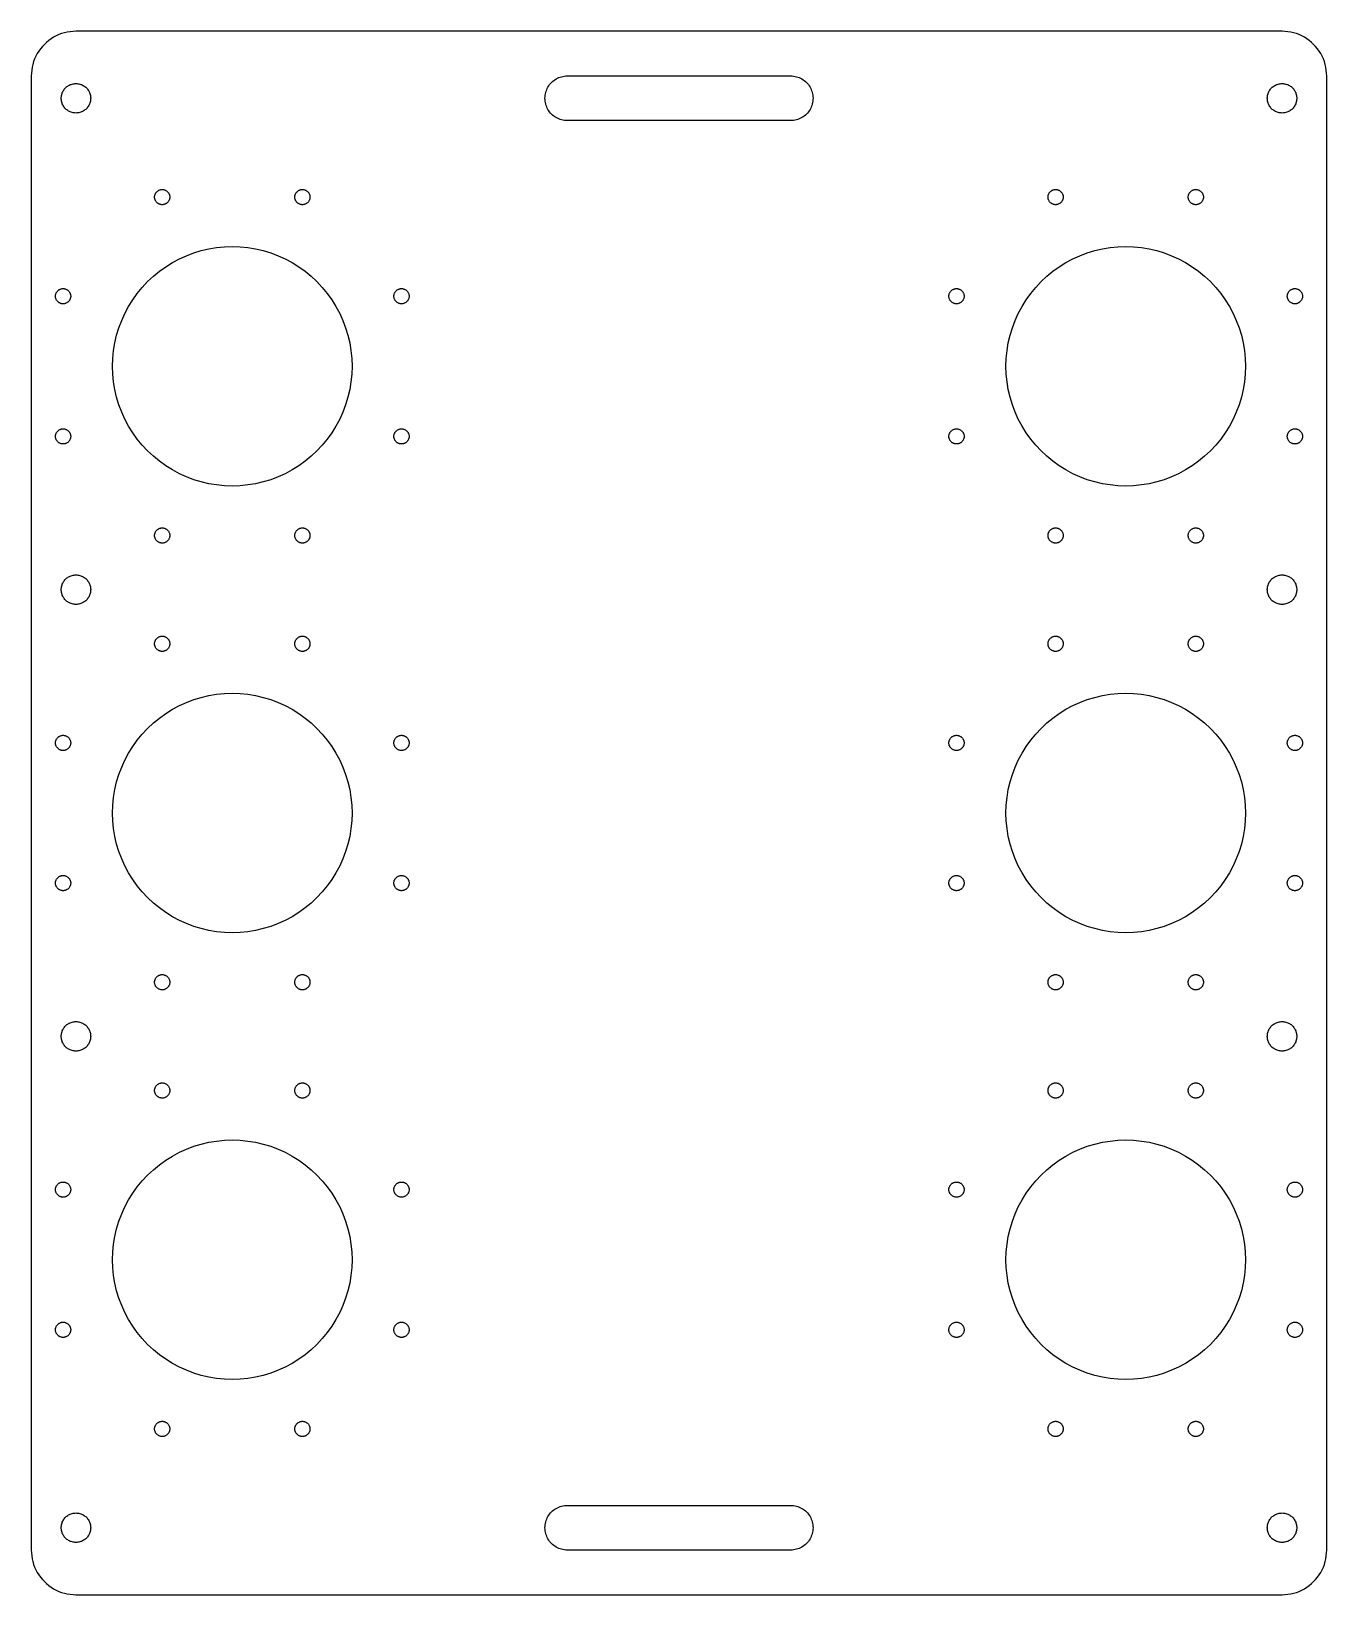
# Model space of a CAD drawing. Header units: millimetres. Extents: x -145 to 145, y -175 to 175.
import ezdxf

# ---------------------------------------------------------------- set-up
doc = ezdxf.new("R2010")
doc.units = ezdxf.units.MM

msp = doc.modelspace()

# ---------------------------------------------------------------- linework, layer by layer
at = {"layer": 'SCHNITT'}
for points in [[(135.65, -174.98), (136.31, -174.91), (136.95, -174.81), (137.59, -174.66), (138.21, -174.47), (138.83, -174.24), (139.42, -173.97), (140, -173.66), (140.56, -173.31), (141.09, -172.93), (141.59, -172.52), (142.07, -172.07), (142.52, -171.59), (142.93, -171.09), (143.31, -170.56), (143.66, -170), (143.97, -169.42), (144.24, -168.83), (144.47, -168.21), (144.66, -167.59), (144.81, -166.95), (144.91, -166.31), (144.98, -165.65), (145, -165), (145, 165), (144.98, 165.65), (144.91, 166.31), (144.81, 166.95), (144.66, 167.59), (144.47, 168.21), (144.24, 168.83), (143.97, 169.42), (143.66, 170), (143.31, 170.56), (142.93, 171.09), (142.52, 171.59), (142.07, 172.07), (141.59, 172.52), (141.09, 172.93), (140.56, 173.31), (140, 173.66), (139.42, 173.97), (138.83, 174.24), (138.21, 174.47), (137.59, 174.66), (136.95, 174.81), (136.31, 174.91), (135.65, 174.98), (135, 175), (-135, 175), (-135.65, 174.98), (-136.31, 174.91), (-136.95, 174.81), (-137.59, 174.66), (-138.21, 174.47), (-138.83, 174.24), (-139.42, 173.97), (-140, 173.66), (-140.56, 173.31), (-141.09, 172.93), (-141.59, 172.52), (-142.07, 172.07), (-142.52, 171.59), (-142.93, 171.09), (-143.31, 170.56), (-143.66, 170), (-143.97, 169.42), (-144.24, 168.83), (-144.47, 168.21), (-144.66, 167.59), (-144.81, 166.95), (-144.91, 166.31), (-144.98, 165.65), (-145, 165), (-145, -165), (-144.98, -165.65), (-144.91, -166.31), (-144.81, -166.95), (-144.66, -167.59), (-144.47, -168.21), (-144.24, -168.83), (-143.97, -169.42), (-143.66, -170), (-143.31, -170.56), (-142.93, -171.09), (-142.52, -171.59), (-142.07, -172.07), (-141.59, -172.52), (-141.09, -172.93), (-140.56, -173.31), (-140, -173.66), (-139.42, -173.97), (-138.83, -174.24), (-138.21, -174.47), (-137.59, -174.66), (-136.95, -174.81), (-136.31, -174.91), (-135.65, -174.98), (-135, -175), (135, -175)], [(-25, 154.99), (-25.33, 155.01), (-25.65, 155.04), (-25.98, 155.09), (-26.29, 155.17), (-26.61, 155.26), (-26.91, 155.38), (-27.21, 155.51), (-27.5, 155.66), (-27.78, 155.84), (-28.04, 156.03), (-28.3, 156.24), (-28.54, 156.46), (-28.76, 156.7), (-28.97, 156.95), (-29.16, 157.22), (-29.33, 157.49), (-29.48, 157.78), (-29.62, 158.08), (-29.73, 158.39), (-29.83, 158.7), (-29.9, 159.02), (-29.96, 159.34), (-29.99, 159.67), (-30, 159.99), (-30, 160.01), (-29.99, 160.33), (-29.96, 160.66), (-29.9, 160.98), (-29.83, 161.3), (-29.73, 161.61), (-29.62, 161.92), (-29.48, 162.22), (-29.33, 162.51), (-29.16, 162.78), (-28.97, 163.05), (-28.76, 163.3), (-28.54, 163.54), (-28.3, 163.76), (-28.04, 163.97), (-27.78, 164.16), (-27.5, 164.34), (-27.21, 164.49), (-26.91, 164.62), (-26.61, 164.74), (-26.29, 164.83), (-25.98, 164.91), (-25.65, 164.96), (-25.33, 164.99), (-25, 165.01), (25, 165.01), (25.33, 164.99), (25.65, 164.96), (25.98, 164.91), (26.29, 164.83), (26.61, 164.74), (26.91, 164.62), (27.21, 164.49), (27.5, 164.34), (27.78, 164.16), (28.04, 163.97), (28.3, 163.76), (28.54, 163.54), (28.76, 163.3), (28.97, 163.05), (29.16, 162.78), (29.33, 162.51), (29.48, 162.22), (29.62, 161.92), (29.73, 161.61), (29.83, 161.3), (29.9, 160.98), (29.96, 160.66), (29.99, 160.33), (30, 160.01), (30, 159.99), (29.99, 159.67), (29.96, 159.34), (29.9, 159.02), (29.83, 158.7), (29.73, 158.39), (29.62, 158.08), (29.48, 157.78), (29.33, 157.49), (29.16, 157.22), (28.97, 156.95), (28.76, 156.7), (28.54, 156.46), (28.3, 156.24), (28.04, 156.03), (27.78, 155.84), (27.5, 155.66), (27.21, 155.51), (26.91, 155.38), (26.61, 155.26), (26.29, 155.17), (25.98, 155.09), (25.65, 155.04), (25.33, 155.01), (25, 154.99)], [(-135.22, 156.71), (-135.43, 156.73), (-135.64, 156.76), (-135.85, 156.81), (-136.06, 156.88), (-136.26, 156.95), (-136.46, 157.04), (-136.65, 157.14), (-136.83, 157.26), (-137.01, 157.38), (-137.18, 157.52), (-137.33, 157.67), (-137.48, 157.82), (-137.62, 157.99), (-137.74, 158.17), (-137.86, 158.35), (-137.96, 158.54), (-138.05, 158.74), (-138.12, 158.94), (-138.19, 159.15), (-138.24, 159.36), (-138.27, 159.57), (-138.29, 159.78), (-138.3, 160), (-138.29, 160.22), (-138.27, 160.43), (-138.24, 160.64), (-138.19, 160.85), (-138.12, 161.06), (-138.05, 161.26), (-137.96, 161.46), (-137.86, 161.65), (-137.74, 161.83), (-137.62, 162.01), (-137.48, 162.18), (-137.33, 162.33), (-137.18, 162.48), (-137.01, 162.62), (-136.83, 162.74), (-136.65, 162.86), (-136.46, 162.96), (-136.26, 163.05), (-136.06, 163.12), (-135.85, 163.19), (-135.64, 163.24), (-135.43, 163.27), (-135.22, 163.29), (-135, 163.3), (-134.78, 163.29), (-134.57, 163.27), (-134.36, 163.24), (-134.15, 163.19), (-133.94, 163.12), (-133.74, 163.05), (-133.54, 162.96), (-133.35, 162.86), (-133.17, 162.74), (-132.99, 162.62), (-132.82, 162.48), (-132.67, 162.33), (-132.52, 162.18), (-132.38, 162.01), (-132.26, 161.83), (-132.14, 161.65), (-132.04, 161.46), (-131.95, 161.26), (-131.88, 161.06), (-131.81, 160.85), (-131.76, 160.64), (-131.73, 160.43), (-131.71, 160.22), (-131.7, 160), (-131.71, 159.78), (-131.73, 159.57), (-131.76, 159.36), (-131.81, 159.15), (-131.88, 158.94), (-131.95, 158.74), (-132.04, 158.54), (-132.14, 158.35), (-132.26, 158.17), (-132.38, 157.99), (-132.52, 157.82), (-132.67, 157.67), (-132.82, 157.52), (-132.99, 157.38), (-133.17, 157.26), (-133.35, 157.14), (-133.54, 157.04), (-133.74, 156.95), (-133.94, 156.88), (-134.15, 156.81), (-134.36, 156.76), (-134.57, 156.73), (-134.78, 156.71), (-135, 156.7)], [(134.78, 156.71), (134.57, 156.73), (134.36, 156.76), (134.15, 156.81), (133.94, 156.88), (133.74, 156.95), (133.54, 157.04), (133.35, 157.14), (133.17, 157.26), (132.99, 157.38), (132.82, 157.52), (132.67, 157.67), (132.52, 157.82), (132.38, 157.99), (132.26, 158.17), (132.14, 158.35), (132.04, 158.54), (131.95, 158.74), (131.88, 158.94), (131.81, 159.15), (131.76, 159.36), (131.73, 159.57), (131.71, 159.78), (131.7, 160), (131.71, 160.22), (131.73, 160.43), (131.76, 160.64), (131.81, 160.85), (131.88, 161.06), (131.95, 161.26), (132.04, 161.46), (132.14, 161.65), (132.26, 161.83), (132.38, 162.01), (132.52, 162.18), (132.67, 162.33), (132.82, 162.48), (132.99, 162.62), (133.17, 162.74), (133.35, 162.86), (133.54, 162.96), (133.74, 163.05), (133.94, 163.12), (134.15, 163.19), (134.36, 163.24), (134.57, 163.27), (134.78, 163.29), (135, 163.3), (135.22, 163.29), (135.43, 163.27), (135.64, 163.24), (135.85, 163.19), (136.06, 163.12), (136.26, 163.05), (136.46, 162.96), (136.65, 162.86), (136.83, 162.74), (137.01, 162.62), (137.18, 162.48), (137.33, 162.33), (137.48, 162.18), (137.62, 162.01), (137.74, 161.83), (137.86, 161.65), (137.96, 161.46), (138.05, 161.26), (138.12, 161.06), (138.19, 160.85), (138.24, 160.64), (138.27, 160.43), (138.29, 160.22), (138.3, 160), (138.29, 159.78), (138.27, 159.57), (138.24, 159.36), (138.19, 159.15), (138.12, 158.94), (138.05, 158.74), (137.96, 158.54), (137.86, 158.35), (137.74, 158.17), (137.62, 157.99), (137.48, 157.82), (137.33, 157.67), (137.18, 157.52), (137.01, 157.38), (136.83, 157.26), (136.65, 157.14), (136.46, 157.04), (136.26, 156.95), (136.06, 156.88), (135.85, 156.81), (135.64, 156.76), (135.43, 156.73), (135.22, 156.71), (135, 156.7)], [(-115.8, 136.18), (-115.91, 136.19), (-116.02, 136.21), (-116.13, 136.24), (-116.24, 136.27), (-116.34, 136.31), (-116.44, 136.35), (-116.54, 136.41), (-116.63, 136.47), (-116.72, 136.53), (-116.81, 136.6), (-116.89, 136.68), (-116.97, 136.76), (-117.04, 136.84), (-117.1, 136.93), (-117.16, 137.03), (-117.21, 137.13), (-117.26, 137.23), (-117.3, 137.33), (-117.33, 137.44), (-117.36, 137.55), (-117.38, 137.66), (-117.39, 137.77), (-117.39, 137.88), (-117.39, 137.99), (-117.38, 138.1), (-117.36, 138.21), (-117.33, 138.32), (-117.3, 138.43), (-117.26, 138.53), (-117.21, 138.63), (-117.16, 138.73), (-117.1, 138.82), (-117.04, 138.91), (-116.97, 139), (-116.89, 139.08), (-116.81, 139.16), (-116.72, 139.23), (-116.63, 139.29), (-116.54, 139.35), (-116.44, 139.4), (-116.34, 139.45), (-116.24, 139.49), (-116.13, 139.52), (-116.02, 139.55), (-115.91, 139.56), (-115.8, 139.58), (-115.69, 139.58), (-115.58, 139.58), (-115.47, 139.56), (-115.36, 139.55), (-115.25, 139.52), (-115.14, 139.49), (-115.04, 139.45), (-114.94, 139.4), (-114.84, 139.35), (-114.75, 139.29), (-114.66, 139.23), (-114.57, 139.16), (-114.49, 139.08), (-114.41, 139), (-114.34, 138.91), (-114.28, 138.82), (-114.22, 138.73), (-114.17, 138.63), (-114.12, 138.53), (-114.08, 138.43), (-114.05, 138.32), (-114.02, 138.21), (-114, 138.1), (-113.99, 137.99), (-113.99, 137.88), (-113.99, 137.77), (-114, 137.66), (-114.02, 137.55), (-114.05, 137.44), (-114.08, 137.33), (-114.12, 137.23), (-114.17, 137.13), (-114.22, 137.03), (-114.28, 136.93), (-114.34, 136.84), (-114.41, 136.76), (-114.49, 136.68), (-114.57, 136.6), (-114.66, 136.53), (-114.75, 136.47), (-114.84, 136.41), (-114.94, 136.35), (-115.04, 136.31), (-115.14, 136.27), (-115.25, 136.24), (-115.36, 136.21), (-115.47, 136.19), (-115.58, 136.18), (-115.69, 136.18)], [(-84.42, 136.18), (-84.53, 136.19), (-84.64, 136.21), (-84.75, 136.24), (-84.86, 136.27), (-84.96, 136.31), (-85.06, 136.35), (-85.16, 136.41), (-85.25, 136.47), (-85.34, 136.53), (-85.43, 136.6), (-85.51, 136.68), (-85.59, 136.76), (-85.66, 136.84), (-85.72, 136.93), (-85.78, 137.03), (-85.83, 137.13), (-85.88, 137.23), (-85.92, 137.33), (-85.95, 137.44), (-85.98, 137.55), (-86, 137.66), (-86.01, 137.77), (-86.01, 137.88), (-86.01, 137.99), (-86, 138.1), (-85.98, 138.21), (-85.95, 138.32), (-85.92, 138.43), (-85.88, 138.53), (-85.83, 138.63), (-85.78, 138.73), (-85.72, 138.82), (-85.66, 138.91), (-85.59, 139), (-85.51, 139.08), (-85.43, 139.16), (-85.34, 139.23), (-85.25, 139.29), (-85.16, 139.35), (-85.06, 139.4), (-84.96, 139.45), (-84.86, 139.49), (-84.75, 139.52), (-84.64, 139.55), (-84.53, 139.56), (-84.42, 139.58), (-84.31, 139.58), (-84.2, 139.58), (-84.09, 139.56), (-83.98, 139.55), (-83.87, 139.52), (-83.76, 139.49), (-83.66, 139.45), (-83.56, 139.4), (-83.46, 139.35), (-83.37, 139.29), (-83.28, 139.23), (-83.19, 139.16), (-83.11, 139.08), (-83.03, 139), (-82.96, 138.91), (-82.9, 138.82), (-82.84, 138.73), (-82.79, 138.63), (-82.74, 138.53), (-82.7, 138.43), (-82.67, 138.32), (-82.64, 138.21), (-82.62, 138.1), (-82.61, 137.99), (-82.61, 137.88), (-82.61, 137.77), (-82.62, 137.66), (-82.64, 137.55), (-82.67, 137.44), (-82.7, 137.33), (-82.74, 137.23), (-82.79, 137.13), (-82.84, 137.03), (-82.9, 136.93), (-82.96, 136.84), (-83.03, 136.76), (-83.11, 136.68), (-83.19, 136.6), (-83.28, 136.53), (-83.37, 136.47), (-83.46, 136.41), (-83.56, 136.35), (-83.66, 136.31), (-83.76, 136.27), (-83.87, 136.24), (-83.98, 136.21), (-84.09, 136.19), (-84.2, 136.18), (-84.31, 136.18)], [(84.2, 136.18), (84.09, 136.19), (83.98, 136.21), (83.87, 136.24), (83.76, 136.27), (83.66, 136.31), (83.56, 136.35), (83.46, 136.41), (83.37, 136.47), (83.28, 136.53), (83.19, 136.6), (83.11, 136.68), (83.03, 136.76), (82.96, 136.84), (82.9, 136.93), (82.84, 137.03), (82.79, 137.13), (82.74, 137.23), (82.7, 137.33), (82.67, 137.44), (82.64, 137.55), (82.62, 137.66), (82.61, 137.77), (82.61, 137.88), (82.61, 137.99), (82.62, 138.1), (82.64, 138.21), (82.67, 138.32), (82.7, 138.43), (82.74, 138.53), (82.79, 138.63), (82.84, 138.73), (82.9, 138.82), (82.96, 138.91), (83.03, 139), (83.11, 139.08), (83.19, 139.16), (83.28, 139.23), (83.37, 139.29), (83.46, 139.35), (83.56, 139.4), (83.66, 139.45), (83.76, 139.49), (83.87, 139.52), (83.98, 139.55), (84.09, 139.56), (84.2, 139.58), (84.31, 139.58), (84.42, 139.58), (84.53, 139.56), (84.64, 139.55), (84.75, 139.52), (84.86, 139.49), (84.96, 139.45), (85.06, 139.4), (85.16, 139.35), (85.25, 139.29), (85.34, 139.23), (85.43, 139.16), (85.51, 139.08), (85.59, 139), (85.66, 138.91), (85.72, 138.82), (85.78, 138.73), (85.83, 138.63), (85.88, 138.53), (85.92, 138.43), (85.95, 138.32), (85.98, 138.21), (86, 138.1), (86.01, 137.99), (86.01, 137.88), (86.01, 137.77), (86, 137.66), (85.98, 137.55), (85.95, 137.44), (85.92, 137.33), (85.88, 137.23), (85.83, 137.13), (85.78, 137.03), (85.72, 136.93), (85.66, 136.84), (85.59, 136.76), (85.51, 136.68), (85.43, 136.6), (85.34, 136.53), (85.25, 136.47), (85.16, 136.41), (85.06, 136.35), (84.96, 136.31), (84.86, 136.27), (84.75, 136.24), (84.64, 136.21), (84.53, 136.19), (84.42, 136.18), (84.31, 136.18)], [(115.58, 136.18), (115.47, 136.19), (115.36, 136.21), (115.25, 136.24), (115.14, 136.27), (115.04, 136.31), (114.94, 136.35), (114.84, 136.41), (114.75, 136.47), (114.66, 136.53), (114.57, 136.6), (114.49, 136.68), (114.41, 136.76), (114.34, 136.84), (114.28, 136.93), (114.22, 137.03), (114.17, 137.13), (114.12, 137.23), (114.08, 137.33), (114.05, 137.44), (114.02, 137.55), (114, 137.66), (113.99, 137.77), (113.99, 137.88), (113.99, 137.99), (114, 138.1), (114.02, 138.21), (114.05, 138.32), (114.08, 138.43), (114.12, 138.53), (114.17, 138.63), (114.22, 138.73), (114.28, 138.82), (114.34, 138.91), (114.41, 139), (114.49, 139.08), (114.57, 139.16), (114.66, 139.23), (114.75, 139.29), (114.84, 139.35), (114.94, 139.4), (115.04, 139.45), (115.14, 139.49), (115.25, 139.52), (115.36, 139.55), (115.47, 139.56), (115.58, 139.58), (115.69, 139.58), (115.8, 139.58), (115.91, 139.56), (116.02, 139.55), (116.13, 139.52), (116.24, 139.49), (116.34, 139.45), (116.44, 139.4), (116.54, 139.35), (116.63, 139.29), (116.72, 139.23), (116.81, 139.16), (116.89, 139.08), (116.97, 139), (117.04, 138.91), (117.1, 138.82), (117.16, 138.73), (117.21, 138.63), (117.26, 138.53), (117.3, 138.43), (117.33, 138.32), (117.36, 138.21), (117.38, 138.1), (117.39, 137.99), (117.39, 137.88), (117.39, 137.77), (117.38, 137.66), (117.36, 137.55), (117.33, 137.44), (117.3, 137.33), (117.26, 137.23), (117.21, 137.13), (117.16, 137.03), (117.1, 136.93), (117.04, 136.84), (116.97, 136.76), (116.89, 136.68), (116.81, 136.6), (116.72, 136.53), (116.63, 136.47), (116.54, 136.41), (116.44, 136.35), (116.34, 136.31), (116.24, 136.27), (116.13, 136.24), (116.02, 136.21), (115.91, 136.19), (115.8, 136.18), (115.69, 136.18)], [(-101.75, 73.26), (-103.5, 73.43), (-105.23, 73.71), (-106.94, 74.11), (-108.61, 74.62), (-110.26, 75.24), (-111.85, 75.96), (-113.4, 76.79), (-114.89, 77.72), (-116.31, 78.74), (-117.67, 79.85), (-118.95, 81.05), (-120.15, 82.33), (-121.26, 83.69), (-122.28, 85.11), (-123.21, 86.6), (-124.04, 88.15), (-124.76, 89.74), (-125.38, 91.39), (-125.89, 93.06), (-126.29, 94.77), (-126.57, 96.5), (-126.74, 98.25), (-126.8, 100), (-126.74, 101.75), (-126.57, 103.5), (-126.29, 105.23), (-125.89, 106.94), (-125.38, 108.61), (-124.76, 110.26), (-124.04, 111.85), (-123.21, 113.4), (-122.28, 114.89), (-121.26, 116.31), (-120.15, 117.67), (-118.95, 118.95), (-117.67, 120.15), (-116.31, 121.26), (-114.89, 122.28), (-113.4, 123.21), (-111.85, 124.04), (-110.26, 124.76), (-108.61, 125.38), (-106.94, 125.89), (-105.23, 126.29), (-103.5, 126.57), (-101.75, 126.74), (-100, 126.8), (-98.25, 126.74), (-96.5, 126.57), (-94.77, 126.29), (-93.06, 125.89), (-91.39, 125.38), (-89.74, 124.76), (-88.15, 124.04), (-86.6, 123.21), (-85.11, 122.28), (-83.69, 121.26), (-82.33, 120.15), (-81.05, 118.95), (-79.85, 117.67), (-78.74, 116.31), (-77.72, 114.89), (-76.79, 113.4), (-75.96, 111.85), (-75.24, 110.26), (-74.62, 108.61), (-74.11, 106.94), (-73.71, 105.23), (-73.43, 103.5), (-73.26, 101.75), (-73.2, 100), (-73.26, 98.25), (-73.43, 96.5), (-73.71, 94.77), (-74.11, 93.06), (-74.62, 91.39), (-75.24, 89.74), (-75.96, 88.15), (-76.79, 86.6), (-77.72, 85.11), (-78.74, 83.69), (-79.85, 82.33), (-81.05, 81.05), (-82.33, 79.85), (-83.69, 78.74), (-85.11, 77.72), (-86.6, 76.79), (-88.15, 75.96), (-89.74, 75.24), (-91.39, 74.62), (-93.06, 74.11), (-94.77, 73.71), (-96.5, 73.43), (-98.25, 73.26), (-100, 73.2)], [(98.25, 73.26), (96.5, 73.43), (94.77, 73.71), (93.06, 74.11), (91.39, 74.62), (89.74, 75.24), (88.15, 75.96), (86.6, 76.79), (85.11, 77.72), (83.69, 78.74), (82.33, 79.85), (81.05, 81.05), (79.85, 82.33), (78.74, 83.69), (77.72, 85.11), (76.79, 86.6), (75.96, 88.15), (75.24, 89.74), (74.62, 91.39), (74.11, 93.06), (73.71, 94.77), (73.43, 96.5), (73.26, 98.25), (73.2, 100), (73.26, 101.75), (73.43, 103.5), (73.71, 105.23), (74.11, 106.94), (74.62, 108.61), (75.24, 110.26), (75.96, 111.85), (76.79, 113.4), (77.72, 114.89), (78.74, 116.31), (79.85, 117.67), (81.05, 118.95), (82.33, 120.15), (83.69, 121.26), (85.11, 122.28), (86.6, 123.21), (88.15, 124.04), (89.74, 124.76), (91.39, 125.38), (93.06, 125.89), (94.77, 126.29), (96.5, 126.57), (98.25, 126.74), (100, 126.8), (101.75, 126.74), (103.5, 126.57), (105.23, 126.29), (106.94, 125.89), (108.61, 125.38), (110.26, 124.76), (111.85, 124.04), (113.4, 123.21), (114.89, 122.28), (116.31, 121.26), (117.67, 120.15), (118.95, 118.95), (120.15, 117.67), (121.26, 116.31), (122.28, 114.89), (123.21, 113.4), (124.04, 111.85), (124.76, 110.26), (125.38, 108.61), (125.89, 106.94), (126.29, 105.23), (126.57, 103.5), (126.74, 101.75), (126.8, 100), (126.74, 98.25), (126.57, 96.5), (126.29, 94.77), (125.89, 93.06), (125.38, 91.39), (124.76, 89.74), (124.04, 88.15), (123.21, 86.6), (122.28, 85.11), (121.26, 83.69), (120.15, 82.33), (118.95, 81.05), (117.67, 79.85), (116.31, 78.74), (114.89, 77.72), (113.4, 76.79), (111.85, 75.96), (110.26, 75.24), (108.61, 74.62), (106.94, 74.11), (105.23, 73.71), (103.5, 73.43), (101.75, 73.26), (100, 73.2)], [(-137.99, 113.99), (-138.1, 114), (-138.21, 114.02), (-138.32, 114.05), (-138.43, 114.08), (-138.53, 114.12), (-138.63, 114.17), (-138.73, 114.22), (-138.82, 114.28), (-138.91, 114.34), (-139, 114.41), (-139.08, 114.49), (-139.16, 114.57), (-139.23, 114.66), (-139.29, 114.75), (-139.35, 114.84), (-139.4, 114.94), (-139.45, 115.04), (-139.49, 115.14), (-139.52, 115.25), (-139.55, 115.36), (-139.56, 115.47), (-139.58, 115.58), (-139.58, 115.69), (-139.58, 115.8), (-139.56, 115.91), (-139.55, 116.02), (-139.52, 116.13), (-139.49, 116.24), (-139.45, 116.34), (-139.4, 116.44), (-139.35, 116.54), (-139.29, 116.63), (-139.23, 116.72), (-139.16, 116.81), (-139.08, 116.89), (-139, 116.97), (-138.91, 117.04), (-138.82, 117.1), (-138.73, 117.16), (-138.63, 117.21), (-138.53, 117.26), (-138.43, 117.3), (-138.32, 117.33), (-138.21, 117.36), (-138.1, 117.38), (-137.99, 117.39), (-137.88, 117.39), (-137.77, 117.39), (-137.66, 117.38), (-137.55, 117.36), (-137.44, 117.33), (-137.33, 117.3), (-137.23, 117.26), (-137.13, 117.21), (-137.03, 117.16), (-136.93, 117.1), (-136.84, 117.04), (-136.76, 116.97), (-136.68, 116.89), (-136.6, 116.81), (-136.53, 116.72), (-136.47, 116.63), (-136.41, 116.54), (-136.35, 116.44), (-136.31, 116.34), (-136.27, 116.24), (-136.24, 116.13), (-136.21, 116.02), (-136.19, 115.91), (-136.18, 115.8), (-136.18, 115.69), (-136.18, 115.58), (-136.19, 115.47), (-136.21, 115.36), (-136.24, 115.25), (-136.27, 115.14), (-136.31, 115.04), (-136.35, 114.94), (-136.41, 114.84), (-136.47, 114.75), (-136.53, 114.66), (-136.6, 114.57), (-136.68, 114.49), (-136.76, 114.41), (-136.84, 114.34), (-136.93, 114.28), (-137.03, 114.22), (-137.13, 114.17), (-137.23, 114.12), (-137.33, 114.08), (-137.44, 114.05), (-137.55, 114.02), (-137.66, 114), (-137.77, 113.99), (-137.88, 113.99)], [(-62.23, 113.99), (-62.34, 114), (-62.45, 114.02), (-62.56, 114.05), (-62.67, 114.08), (-62.77, 114.12), (-62.87, 114.17), (-62.97, 114.22), (-63.07, 114.28), (-63.16, 114.34), (-63.24, 114.41), (-63.32, 114.49), (-63.4, 114.57), (-63.47, 114.66), (-63.53, 114.75), (-63.59, 114.84), (-63.65, 114.94), (-63.69, 115.04), (-63.73, 115.14), (-63.76, 115.25), (-63.79, 115.36), (-63.81, 115.47), (-63.82, 115.58), (-63.82, 115.69), (-63.82, 115.8), (-63.81, 115.91), (-63.79, 116.02), (-63.76, 116.13), (-63.73, 116.24), (-63.69, 116.34), (-63.65, 116.44), (-63.59, 116.54), (-63.53, 116.63), (-63.47, 116.72), (-63.4, 116.81), (-63.32, 116.89), (-63.24, 116.97), (-63.16, 117.04), (-63.07, 117.1), (-62.97, 117.16), (-62.87, 117.21), (-62.77, 117.26), (-62.67, 117.3), (-62.56, 117.33), (-62.45, 117.36), (-62.34, 117.38), (-62.23, 117.39), (-62.12, 117.39), (-62.01, 117.39), (-61.9, 117.38), (-61.79, 117.36), (-61.68, 117.33), (-61.57, 117.3), (-61.47, 117.26), (-61.37, 117.21), (-61.27, 117.16), (-61.18, 117.1), (-61.09, 117.04), (-61, 116.97), (-60.92, 116.89), (-60.84, 116.81), (-60.77, 116.72), (-60.71, 116.63), (-60.65, 116.54), (-60.6, 116.44), (-60.55, 116.34), (-60.51, 116.24), (-60.48, 116.13), (-60.45, 116.02), (-60.44, 115.91), (-60.42, 115.8), (-60.42, 115.69), (-60.42, 115.58), (-60.44, 115.47), (-60.45, 115.36), (-60.48, 115.25), (-60.51, 115.14), (-60.55, 115.04), (-60.6, 114.94), (-60.65, 114.84), (-60.71, 114.75), (-60.77, 114.66), (-60.84, 114.57), (-60.92, 114.49), (-61, 114.41), (-61.09, 114.34), (-61.18, 114.28), (-61.27, 114.22), (-61.37, 114.17), (-61.47, 114.12), (-61.57, 114.08), (-61.68, 114.05), (-61.79, 114.02), (-61.9, 114), (-62.01, 113.99), (-62.12, 113.99)], [(62.01, 113.99), (61.9, 114), (61.79, 114.02), (61.68, 114.05), (61.57, 114.08), (61.47, 114.12), (61.37, 114.17), (61.27, 114.22), (61.18, 114.28), (61.09, 114.34), (61, 114.41), (60.92, 114.49), (60.84, 114.57), (60.77, 114.66), (60.71, 114.75), (60.65, 114.84), (60.6, 114.94), (60.55, 115.04), (60.51, 115.14), (60.48, 115.25), (60.45, 115.36), (60.44, 115.47), (60.42, 115.58), (60.42, 115.69), (60.42, 115.8), (60.44, 115.91), (60.45, 116.02), (60.48, 116.13), (60.51, 116.24), (60.55, 116.34), (60.6, 116.44), (60.65, 116.54), (60.71, 116.63), (60.77, 116.72), (60.84, 116.81), (60.92, 116.89), (61, 116.97), (61.09, 117.04), (61.18, 117.1), (61.27, 117.16), (61.37, 117.21), (61.47, 117.26), (61.57, 117.3), (61.68, 117.33), (61.79, 117.36), (61.9, 117.38), (62.01, 117.39), (62.12, 117.39), (62.23, 117.39), (62.34, 117.38), (62.45, 117.36), (62.56, 117.33), (62.67, 117.3), (62.77, 117.26), (62.87, 117.21), (62.97, 117.16), (63.07, 117.1), (63.16, 117.04), (63.24, 116.97), (63.32, 116.89), (63.4, 116.81), (63.47, 116.72), (63.53, 116.63), (63.59, 116.54), (63.65, 116.44), (63.69, 116.34), (63.73, 116.24), (63.76, 116.13), (63.79, 116.02), (63.81, 115.91), (63.82, 115.8), (63.82, 115.69), (63.82, 115.58), (63.81, 115.47), (63.79, 115.36), (63.76, 115.25), (63.73, 115.14), (63.69, 115.04), (63.65, 114.94), (63.59, 114.84), (63.53, 114.75), (63.47, 114.66), (63.4, 114.57), (63.32, 114.49), (63.24, 114.41), (63.16, 114.34), (63.07, 114.28), (62.97, 114.22), (62.87, 114.17), (62.77, 114.12), (62.67, 114.08), (62.56, 114.05), (62.45, 114.02), (62.34, 114), (62.23, 113.99), (62.12, 113.99)], [(137.77, 113.99), (137.66, 114), (137.55, 114.02), (137.44, 114.05), (137.33, 114.08), (137.23, 114.12), (137.13, 114.17), (137.03, 114.22), (136.93, 114.28), (136.84, 114.34), (136.76, 114.41), (136.68, 114.49), (136.6, 114.57), (136.53, 114.66), (136.47, 114.75), (136.41, 114.84), (136.35, 114.94), (136.31, 115.04), (136.27, 115.14), (136.24, 115.25), (136.21, 115.36), (136.19, 115.47), (136.18, 115.58), (136.18, 115.69), (136.18, 115.8), (136.19, 115.91), (136.21, 116.02), (136.24, 116.13), (136.27, 116.24), (136.31, 116.34), (136.35, 116.44), (136.41, 116.54), (136.47, 116.63), (136.53, 116.72), (136.6, 116.81), (136.68, 116.89), (136.76, 116.97), (136.84, 117.04), (136.93, 117.1), (137.03, 117.16), (137.13, 117.21), (137.23, 117.26), (137.33, 117.3), (137.44, 117.33), (137.55, 117.36), (137.66, 117.38), (137.77, 117.39), (137.88, 117.39), (137.99, 117.39), (138.1, 117.38), (138.21, 117.36), (138.32, 117.33), (138.43, 117.3), (138.53, 117.26), (138.63, 117.21), (138.73, 117.16), (138.82, 117.1), (138.91, 117.04), (139, 116.97), (139.08, 116.89), (139.16, 116.81), (139.23, 116.72), (139.29, 116.63), (139.35, 116.54), (139.4, 116.44), (139.45, 116.34), (139.49, 116.24), (139.52, 116.13), (139.55, 116.02), (139.56, 115.91), (139.58, 115.8), (139.58, 115.69), (139.58, 115.58), (139.56, 115.47), (139.55, 115.36), (139.52, 115.25), (139.49, 115.14), (139.45, 115.04), (139.4, 114.94), (139.35, 114.84), (139.29, 114.75), (139.23, 114.66), (139.16, 114.57), (139.08, 114.49), (139, 114.41), (138.91, 114.34), (138.82, 114.28), (138.73, 114.22), (138.63, 114.17), (138.53, 114.12), (138.43, 114.08), (138.32, 114.05), (138.21, 114.02), (138.1, 114), (137.99, 113.99), (137.88, 113.99)], [(-137.99, 82.61), (-138.1, 82.62), (-138.21, 82.64), (-138.32, 82.67), (-138.43, 82.7), (-138.53, 82.74), (-138.63, 82.79), (-138.73, 82.84), (-138.82, 82.9), (-138.91, 82.96), (-139, 83.03), (-139.08, 83.11), (-139.16, 83.19), (-139.23, 83.28), (-139.29, 83.37), (-139.35, 83.46), (-139.4, 83.56), (-139.45, 83.66), (-139.49, 83.76), (-139.52, 83.87), (-139.55, 83.98), (-139.56, 84.09), (-139.58, 84.2), (-139.58, 84.31), (-139.58, 84.42), (-139.56, 84.53), (-139.55, 84.64), (-139.52, 84.75), (-139.49, 84.86), (-139.45, 84.96), (-139.4, 85.06), (-139.35, 85.16), (-139.29, 85.25), (-139.23, 85.34), (-139.16, 85.43), (-139.08, 85.51), (-139, 85.59), (-138.91, 85.66), (-138.82, 85.72), (-138.73, 85.78), (-138.63, 85.83), (-138.53, 85.88), (-138.43, 85.92), (-138.32, 85.95), (-138.21, 85.98), (-138.1, 86), (-137.99, 86.01), (-137.88, 86.01), (-137.77, 86.01), (-137.66, 86), (-137.55, 85.98), (-137.44, 85.95), (-137.33, 85.92), (-137.23, 85.88), (-137.13, 85.83), (-137.03, 85.78), (-136.93, 85.72), (-136.84, 85.66), (-136.76, 85.59), (-136.68, 85.51), (-136.6, 85.43), (-136.53, 85.34), (-136.47, 85.25), (-136.41, 85.16), (-136.35, 85.06), (-136.31, 84.96), (-136.27, 84.86), (-136.24, 84.75), (-136.21, 84.64), (-136.19, 84.53), (-136.18, 84.42), (-136.18, 84.31), (-136.18, 84.2), (-136.19, 84.09), (-136.21, 83.98), (-136.24, 83.87), (-136.27, 83.76), (-136.31, 83.66), (-136.35, 83.56), (-136.41, 83.46), (-136.47, 83.37), (-136.53, 83.28), (-136.6, 83.19), (-136.68, 83.11), (-136.76, 83.03), (-136.84, 82.96), (-136.93, 82.9), (-137.03, 82.84), (-137.13, 82.79), (-137.23, 82.74), (-137.33, 82.7), (-137.44, 82.67), (-137.55, 82.64), (-137.66, 82.62), (-137.77, 82.61), (-137.88, 82.61)], [(-62.23, 82.61), (-62.34, 82.62), (-62.45, 82.64), (-62.56, 82.67), (-62.67, 82.7), (-62.77, 82.74), (-62.87, 82.79), (-62.97, 82.84), (-63.07, 82.9), (-63.16, 82.96), (-63.24, 83.03), (-63.32, 83.11), (-63.4, 83.19), (-63.47, 83.28), (-63.53, 83.37), (-63.59, 83.46), (-63.65, 83.56), (-63.69, 83.66), (-63.73, 83.76), (-63.76, 83.87), (-63.79, 83.98), (-63.81, 84.09), (-63.82, 84.2), (-63.82, 84.31), (-63.82, 84.42), (-63.81, 84.53), (-63.79, 84.64), (-63.76, 84.75), (-63.73, 84.86), (-63.69, 84.96), (-63.65, 85.06), (-63.59, 85.16), (-63.53, 85.25), (-63.47, 85.34), (-63.4, 85.43), (-63.32, 85.51), (-63.24, 85.59), (-63.16, 85.66), (-63.07, 85.72), (-62.97, 85.78), (-62.87, 85.83), (-62.77, 85.88), (-62.67, 85.92), (-62.56, 85.95), (-62.45, 85.98), (-62.34, 86), (-62.23, 86.01), (-62.12, 86.01), (-62.01, 86.01), (-61.9, 86), (-61.79, 85.98), (-61.68, 85.95), (-61.57, 85.92), (-61.47, 85.88), (-61.37, 85.83), (-61.27, 85.78), (-61.18, 85.72), (-61.09, 85.66), (-61, 85.59), (-60.92, 85.51), (-60.84, 85.43), (-60.77, 85.34), (-60.71, 85.25), (-60.65, 85.16), (-60.6, 85.06), (-60.55, 84.96), (-60.51, 84.86), (-60.48, 84.75), (-60.45, 84.64), (-60.44, 84.53), (-60.42, 84.42), (-60.42, 84.31), (-60.42, 84.2), (-60.44, 84.09), (-60.45, 83.98), (-60.48, 83.87), (-60.51, 83.76), (-60.55, 83.66), (-60.6, 83.56), (-60.65, 83.46), (-60.71, 83.37), (-60.77, 83.28), (-60.84, 83.19), (-60.92, 83.11), (-61, 83.03), (-61.09, 82.96), (-61.18, 82.9), (-61.27, 82.84), (-61.37, 82.79), (-61.47, 82.74), (-61.57, 82.7), (-61.68, 82.67), (-61.79, 82.64), (-61.9, 82.62), (-62.01, 82.61), (-62.12, 82.61)], [(62.01, 82.61), (61.9, 82.62), (61.79, 82.64), (61.68, 82.67), (61.57, 82.7), (61.47, 82.74), (61.37, 82.79), (61.27, 82.84), (61.18, 82.9), (61.09, 82.96), (61, 83.03), (60.92, 83.11), (60.84, 83.19), (60.77, 83.28), (60.71, 83.37), (60.65, 83.46), (60.6, 83.56), (60.55, 83.66), (60.51, 83.76), (60.48, 83.87), (60.45, 83.98), (60.44, 84.09), (60.42, 84.2), (60.42, 84.31), (60.42, 84.42), (60.44, 84.53), (60.45, 84.64), (60.48, 84.75), (60.51, 84.86), (60.55, 84.96), (60.6, 85.06), (60.65, 85.16), (60.71, 85.25), (60.77, 85.34), (60.84, 85.43), (60.92, 85.51), (61, 85.59), (61.09, 85.66), (61.18, 85.72), (61.27, 85.78), (61.37, 85.83), (61.47, 85.88), (61.57, 85.92), (61.68, 85.95), (61.79, 85.98), (61.9, 86), (62.01, 86.01), (62.12, 86.01), (62.23, 86.01), (62.34, 86), (62.45, 85.98), (62.56, 85.95), (62.67, 85.92), (62.77, 85.88), (62.87, 85.83), (62.97, 85.78), (63.07, 85.72), (63.16, 85.66), (63.24, 85.59), (63.32, 85.51), (63.4, 85.43), (63.47, 85.34), (63.53, 85.25), (63.59, 85.16), (63.65, 85.06), (63.69, 84.96), (63.73, 84.86), (63.76, 84.75), (63.79, 84.64), (63.81, 84.53), (63.82, 84.42), (63.82, 84.31), (63.82, 84.2), (63.81, 84.09), (63.79, 83.98), (63.76, 83.87), (63.73, 83.76), (63.69, 83.66), (63.65, 83.56), (63.59, 83.46), (63.53, 83.37), (63.47, 83.28), (63.4, 83.19), (63.32, 83.11), (63.24, 83.03), (63.16, 82.96), (63.07, 82.9), (62.97, 82.84), (62.87, 82.79), (62.77, 82.74), (62.67, 82.7), (62.56, 82.67), (62.45, 82.64), (62.34, 82.62), (62.23, 82.61), (62.12, 82.61)], [(137.77, 82.61), (137.66, 82.62), (137.55, 82.64), (137.44, 82.67), (137.33, 82.7), (137.23, 82.74), (137.13, 82.79), (137.03, 82.84), (136.93, 82.9), (136.84, 82.96), (136.76, 83.03), (136.68, 83.11), (136.6, 83.19), (136.53, 83.28), (136.47, 83.37), (136.41, 83.46), (136.35, 83.56), (136.31, 83.66), (136.27, 83.76), (136.24, 83.87), (136.21, 83.98), (136.19, 84.09), (136.18, 84.2), (136.18, 84.31), (136.18, 84.42), (136.19, 84.53), (136.21, 84.64), (136.24, 84.75), (136.27, 84.86), (136.31, 84.96), (136.35, 85.06), (136.41, 85.16), (136.47, 85.25), (136.53, 85.34), (136.6, 85.43), (136.68, 85.51), (136.76, 85.59), (136.84, 85.66), (136.93, 85.72), (137.03, 85.78), (137.13, 85.83), (137.23, 85.88), (137.33, 85.92), (137.44, 85.95), (137.55, 85.98), (137.66, 86), (137.77, 86.01), (137.88, 86.01), (137.99, 86.01), (138.1, 86), (138.21, 85.98), (138.32, 85.95), (138.43, 85.92), (138.53, 85.88), (138.63, 85.83), (138.73, 85.78), (138.82, 85.72), (138.91, 85.66), (139, 85.59), (139.08, 85.51), (139.16, 85.43), (139.23, 85.34), (139.29, 85.25), (139.35, 85.16), (139.4, 85.06), (139.45, 84.96), (139.49, 84.86), (139.52, 84.75), (139.55, 84.64), (139.56, 84.53), (139.58, 84.42), (139.58, 84.31), (139.58, 84.2), (139.56, 84.09), (139.55, 83.98), (139.52, 83.87), (139.49, 83.76), (139.45, 83.66), (139.4, 83.56), (139.35, 83.46), (139.29, 83.37), (139.23, 83.28), (139.16, 83.19), (139.08, 83.11), (139, 83.03), (138.91, 82.96), (138.82, 82.9), (138.73, 82.84), (138.63, 82.79), (138.53, 82.74), (138.43, 82.7), (138.32, 82.67), (138.21, 82.64), (138.1, 82.62), (137.99, 82.61), (137.88, 82.61)], [(-115.8, 60.42), (-115.91, 60.44), (-116.02, 60.45), (-116.13, 60.48), (-116.24, 60.51), (-116.34, 60.55), (-116.44, 60.6), (-116.54, 60.65), (-116.63, 60.71), (-116.72, 60.77), (-116.81, 60.84), (-116.89, 60.92), (-116.97, 61), (-117.04, 61.09), (-117.1, 61.18), (-117.16, 61.27), (-117.21, 61.37), (-117.26, 61.47), (-117.3, 61.57), (-117.33, 61.68), (-117.36, 61.79), (-117.38, 61.9), (-117.39, 62.01), (-117.39, 62.12), (-117.39, 62.23), (-117.38, 62.34), (-117.36, 62.45), (-117.33, 62.56), (-117.3, 62.67), (-117.26, 62.77), (-117.21, 62.87), (-117.16, 62.97), (-117.1, 63.07), (-117.04, 63.16), (-116.97, 63.24), (-116.89, 63.32), (-116.81, 63.4), (-116.72, 63.47), (-116.63, 63.53), (-116.54, 63.59), (-116.44, 63.65), (-116.34, 63.69), (-116.24, 63.73), (-116.13, 63.76), (-116.02, 63.79), (-115.91, 63.81), (-115.8, 63.82), (-115.69, 63.82), (-115.58, 63.82), (-115.47, 63.81), (-115.36, 63.79), (-115.25, 63.76), (-115.14, 63.73), (-115.04, 63.69), (-114.94, 63.65), (-114.84, 63.59), (-114.75, 63.53), (-114.66, 63.47), (-114.57, 63.4), (-114.49, 63.32), (-114.41, 63.24), (-114.34, 63.16), (-114.28, 63.07), (-114.22, 62.97), (-114.17, 62.87), (-114.12, 62.77), (-114.08, 62.67), (-114.05, 62.56), (-114.02, 62.45), (-114, 62.34), (-113.99, 62.23), (-113.99, 62.12), (-113.99, 62.01), (-114, 61.9), (-114.02, 61.79), (-114.05, 61.68), (-114.08, 61.57), (-114.12, 61.47), (-114.17, 61.37), (-114.22, 61.27), (-114.28, 61.18), (-114.34, 61.09), (-114.41, 61), (-114.49, 60.92), (-114.57, 60.84), (-114.66, 60.77), (-114.75, 60.71), (-114.84, 60.65), (-114.94, 60.6), (-115.04, 60.55), (-115.14, 60.51), (-115.25, 60.48), (-115.36, 60.45), (-115.47, 60.44), (-115.58, 60.42), (-115.69, 60.42)], [(-84.42, 60.42), (-84.53, 60.44), (-84.64, 60.45), (-84.75, 60.48), (-84.86, 60.51), (-84.96, 60.55), (-85.06, 60.6), (-85.16, 60.65), (-85.25, 60.71), (-85.34, 60.77), (-85.43, 60.84), (-85.51, 60.92), (-85.59, 61), (-85.66, 61.09), (-85.72, 61.18), (-85.78, 61.27), (-85.83, 61.37), (-85.88, 61.47), (-85.92, 61.57), (-85.95, 61.68), (-85.98, 61.79), (-86, 61.9), (-86.01, 62.01), (-86.01, 62.12), (-86.01, 62.23), (-86, 62.34), (-85.98, 62.45), (-85.95, 62.56), (-85.92, 62.67), (-85.88, 62.77), (-85.83, 62.87), (-85.78, 62.97), (-85.72, 63.07), (-85.66, 63.16), (-85.59, 63.24), (-85.51, 63.32), (-85.43, 63.4), (-85.34, 63.47), (-85.25, 63.53), (-85.16, 63.59), (-85.06, 63.65), (-84.96, 63.69), (-84.86, 63.73), (-84.75, 63.76), (-84.64, 63.79), (-84.53, 63.81), (-84.42, 63.82), (-84.31, 63.82), (-84.2, 63.82), (-84.09, 63.81), (-83.98, 63.79), (-83.87, 63.76), (-83.76, 63.73), (-83.66, 63.69), (-83.56, 63.65), (-83.46, 63.59), (-83.37, 63.53), (-83.28, 63.47), (-83.19, 63.4), (-83.11, 63.32), (-83.03, 63.24), (-82.96, 63.16), (-82.9, 63.07), (-82.84, 62.97), (-82.79, 62.87), (-82.74, 62.77), (-82.7, 62.67), (-82.67, 62.56), (-82.64, 62.45), (-82.62, 62.34), (-82.61, 62.23), (-82.61, 62.12), (-82.61, 62.01), (-82.62, 61.9), (-82.64, 61.79), (-82.67, 61.68), (-82.7, 61.57), (-82.74, 61.47), (-82.79, 61.37), (-82.84, 61.27), (-82.9, 61.18), (-82.96, 61.09), (-83.03, 61), (-83.11, 60.92), (-83.19, 60.84), (-83.28, 60.77), (-83.37, 60.71), (-83.46, 60.65), (-83.56, 60.6), (-83.66, 60.55), (-83.76, 60.51), (-83.87, 60.48), (-83.98, 60.45), (-84.09, 60.44), (-84.2, 60.42), (-84.31, 60.42)], [(84.2, 60.42), (84.09, 60.44), (83.98, 60.45), (83.87, 60.48), (83.76, 60.51), (83.66, 60.55), (83.56, 60.6), (83.46, 60.65), (83.37, 60.71), (83.28, 60.77), (83.19, 60.84), (83.11, 60.92), (83.03, 61), (82.96, 61.09), (82.9, 61.18), (82.84, 61.27), (82.79, 61.37), (82.74, 61.47), (82.7, 61.57), (82.67, 61.68), (82.64, 61.79), (82.62, 61.9), (82.61, 62.01), (82.61, 62.12), (82.61, 62.23), (82.62, 62.34), (82.64, 62.45), (82.67, 62.56), (82.7, 62.67), (82.74, 62.77), (82.79, 62.87), (82.84, 62.97), (82.9, 63.07), (82.96, 63.16), (83.03, 63.24), (83.11, 63.32), (83.19, 63.4), (83.28, 63.47), (83.37, 63.53), (83.46, 63.59), (83.56, 63.65), (83.66, 63.69), (83.76, 63.73), (83.87, 63.76), (83.98, 63.79), (84.09, 63.81), (84.2, 63.82), (84.31, 63.82), (84.42, 63.82), (84.53, 63.81), (84.64, 63.79), (84.75, 63.76), (84.86, 63.73), (84.96, 63.69), (85.06, 63.65), (85.16, 63.59), (85.25, 63.53), (85.34, 63.47), (85.43, 63.4), (85.51, 63.32), (85.59, 63.24), (85.66, 63.16), (85.72, 63.07), (85.78, 62.97), (85.83, 62.87), (85.88, 62.77), (85.92, 62.67), (85.95, 62.56), (85.98, 62.45), (86, 62.34), (86.01, 62.23), (86.01, 62.12), (86.01, 62.01), (86, 61.9), (85.98, 61.79), (85.95, 61.68), (85.92, 61.57), (85.88, 61.47), (85.83, 61.37), (85.78, 61.27), (85.72, 61.18), (85.66, 61.09), (85.59, 61), (85.51, 60.92), (85.43, 60.84), (85.34, 60.77), (85.25, 60.71), (85.16, 60.65), (85.06, 60.6), (84.96, 60.55), (84.86, 60.51), (84.75, 60.48), (84.64, 60.45), (84.53, 60.44), (84.42, 60.42), (84.31, 60.42)], [(115.58, 60.42), (115.47, 60.44), (115.36, 60.45), (115.25, 60.48), (115.14, 60.51), (115.04, 60.55), (114.94, 60.6), (114.84, 60.65), (114.75, 60.71), (114.66, 60.77), (114.57, 60.84), (114.49, 60.92), (114.41, 61), (114.34, 61.09), (114.28, 61.18), (114.22, 61.27), (114.17, 61.37), (114.12, 61.47), (114.08, 61.57), (114.05, 61.68), (114.02, 61.79), (114, 61.9), (113.99, 62.01), (113.99, 62.12), (113.99, 62.23), (114, 62.34), (114.02, 62.45), (114.05, 62.56), (114.08, 62.67), (114.12, 62.77), (114.17, 62.87), (114.22, 62.97), (114.28, 63.07), (114.34, 63.16), (114.41, 63.24), (114.49, 63.32), (114.57, 63.4), (114.66, 63.47), (114.75, 63.53), (114.84, 63.59), (114.94, 63.65), (115.04, 63.69), (115.14, 63.73), (115.25, 63.76), (115.36, 63.79), (115.47, 63.81), (115.58, 63.82), (115.69, 63.82), (115.8, 63.82), (115.91, 63.81), (116.02, 63.79), (116.13, 63.76), (116.24, 63.73), (116.34, 63.69), (116.44, 63.65), (116.54, 63.59), (116.63, 63.53), (116.72, 63.47), (116.81, 63.4), (116.89, 63.32), (116.97, 63.24), (117.04, 63.16), (117.1, 63.07), (117.16, 62.97), (117.21, 62.87), (117.26, 62.77), (117.3, 62.67), (117.33, 62.56), (117.36, 62.45), (117.38, 62.34), (117.39, 62.23), (117.39, 62.12), (117.39, 62.01), (117.38, 61.9), (117.36, 61.79), (117.33, 61.68), (117.3, 61.57), (117.26, 61.47), (117.21, 61.37), (117.16, 61.27), (117.1, 61.18), (117.04, 61.09), (116.97, 61), (116.89, 60.92), (116.81, 60.84), (116.72, 60.77), (116.63, 60.71), (116.54, 60.65), (116.44, 60.6), (116.34, 60.55), (116.24, 60.51), (116.13, 60.48), (116.02, 60.45), (115.91, 60.44), (115.8, 60.42), (115.69, 60.42)], [(-135.22, 46.71), (-135.43, 46.73), (-135.64, 46.76), (-135.85, 46.81), (-136.06, 46.88), (-136.26, 46.95), (-136.46, 47.04), (-136.65, 47.14), (-136.83, 47.26), (-137.01, 47.38), (-137.18, 47.52), (-137.33, 47.67), (-137.48, 47.82), (-137.62, 47.99), (-137.74, 48.17), (-137.86, 48.35), (-137.96, 48.54), (-138.05, 48.74), (-138.12, 48.94), (-138.19, 49.15), (-138.24, 49.36), (-138.27, 49.57), (-138.29, 49.78), (-138.3, 50), (-138.29, 50.22), (-138.27, 50.43), (-138.24, 50.64), (-138.19, 50.85), (-138.12, 51.06), (-138.05, 51.26), (-137.96, 51.46), (-137.86, 51.65), (-137.74, 51.83), (-137.62, 52.01), (-137.48, 52.18), (-137.33, 52.33), (-137.18, 52.48), (-137.01, 52.62), (-136.83, 52.74), (-136.65, 52.86), (-136.46, 52.96), (-136.26, 53.05), (-136.06, 53.12), (-135.85, 53.19), (-135.64, 53.24), (-135.43, 53.27), (-135.22, 53.29), (-135, 53.3), (-134.78, 53.29), (-134.57, 53.27), (-134.36, 53.24), (-134.15, 53.19), (-133.94, 53.12), (-133.74, 53.05), (-133.54, 52.96), (-133.35, 52.86), (-133.17, 52.74), (-132.99, 52.62), (-132.82, 52.48), (-132.67, 52.33), (-132.52, 52.18), (-132.38, 52.01), (-132.26, 51.83), (-132.14, 51.65), (-132.04, 51.46), (-131.95, 51.26), (-131.88, 51.06), (-131.81, 50.85), (-131.76, 50.64), (-131.73, 50.43), (-131.71, 50.22), (-131.7, 50), (-131.71, 49.78), (-131.73, 49.57), (-131.76, 49.36), (-131.81, 49.15), (-131.88, 48.94), (-131.95, 48.74), (-132.04, 48.54), (-132.14, 48.35), (-132.26, 48.17), (-132.38, 47.99), (-132.52, 47.82), (-132.67, 47.67), (-132.82, 47.52), (-132.99, 47.38), (-133.17, 47.26), (-133.35, 47.14), (-133.54, 47.04), (-133.74, 46.95), (-133.94, 46.88), (-134.15, 46.81), (-134.36, 46.76), (-134.57, 46.73), (-134.78, 46.71), (-135, 46.7)], [(134.78, 46.71), (134.57, 46.73), (134.36, 46.76), (134.15, 46.81), (133.94, 46.88), (133.74, 46.95), (133.54, 47.04), (133.35, 47.14), (133.17, 47.26), (132.99, 47.38), (132.82, 47.52), (132.67, 47.67), (132.52, 47.82), (132.38, 47.99), (132.26, 48.17), (132.14, 48.35), (132.04, 48.54), (131.95, 48.74), (131.88, 48.94), (131.81, 49.15), (131.76, 49.36), (131.73, 49.57), (131.71, 49.78), (131.7, 50), (131.71, 50.22), (131.73, 50.43), (131.76, 50.64), (131.81, 50.85), (131.88, 51.06), (131.95, 51.26), (132.04, 51.46), (132.14, 51.65), (132.26, 51.83), (132.38, 52.01), (132.52, 52.18), (132.67, 52.33), (132.82, 52.48), (132.99, 52.62), (133.17, 52.74), (133.35, 52.86), (133.54, 52.96), (133.74, 53.05), (133.94, 53.12), (134.15, 53.19), (134.36, 53.24), (134.57, 53.27), (134.78, 53.29), (135, 53.3), (135.22, 53.29), (135.43, 53.27), (135.64, 53.24), (135.85, 53.19), (136.06, 53.12), (136.26, 53.05), (136.46, 52.96), (136.65, 52.86), (136.83, 52.74), (137.01, 52.62), (137.18, 52.48), (137.33, 52.33), (137.48, 52.18), (137.62, 52.01), (137.74, 51.83), (137.86, 51.65), (137.96, 51.46), (138.05, 51.26), (138.12, 51.06), (138.19, 50.85), (138.24, 50.64), (138.27, 50.43), (138.29, 50.22), (138.3, 50), (138.29, 49.78), (138.27, 49.57), (138.24, 49.36), (138.19, 49.15), (138.12, 48.94), (138.05, 48.74), (137.96, 48.54), (137.86, 48.35), (137.74, 48.17), (137.62, 47.99), (137.48, 47.82), (137.33, 47.67), (137.18, 47.52), (137.01, 47.38), (136.83, 47.26), (136.65, 47.14), (136.46, 47.04), (136.26, 46.95), (136.06, 46.88), (135.85, 46.81), (135.64, 46.76), (135.43, 46.73), (135.22, 46.71), (135, 46.7)], [(-115.8, 36.18), (-115.91, 36.19), (-116.02, 36.21), (-116.13, 36.24), (-116.24, 36.27), (-116.34, 36.31), (-116.44, 36.35), (-116.54, 36.41), (-116.63, 36.47), (-116.72, 36.53), (-116.81, 36.6), (-116.89, 36.68), (-116.97, 36.76), (-117.04, 36.84), (-117.1, 36.93), (-117.16, 37.03), (-117.21, 37.13), (-117.26, 37.23), (-117.3, 37.33), (-117.33, 37.44), (-117.36, 37.55), (-117.38, 37.66), (-117.39, 37.77), (-117.39, 37.88), (-117.39, 37.99), (-117.38, 38.1), (-117.36, 38.21), (-117.33, 38.32), (-117.3, 38.43), (-117.26, 38.53), (-117.21, 38.63), (-117.16, 38.73), (-117.1, 38.82), (-117.04, 38.91), (-116.97, 39), (-116.89, 39.08), (-116.81, 39.16), (-116.72, 39.23), (-116.63, 39.29), (-116.54, 39.35), (-116.44, 39.4), (-116.34, 39.45), (-116.24, 39.49), (-116.13, 39.52), (-116.02, 39.55), (-115.91, 39.56), (-115.8, 39.58), (-115.69, 39.58), (-115.58, 39.58), (-115.47, 39.56), (-115.36, 39.55), (-115.25, 39.52), (-115.14, 39.49), (-115.04, 39.45), (-114.94, 39.4), (-114.84, 39.35), (-114.75, 39.29), (-114.66, 39.23), (-114.57, 39.16), (-114.49, 39.08), (-114.41, 39), (-114.34, 38.91), (-114.28, 38.82), (-114.22, 38.73), (-114.17, 38.63), (-114.12, 38.53), (-114.08, 38.43), (-114.05, 38.32), (-114.02, 38.21), (-114, 38.1), (-113.99, 37.99), (-113.99, 37.88), (-113.99, 37.77), (-114, 37.66), (-114.02, 37.55), (-114.05, 37.44), (-114.08, 37.33), (-114.12, 37.23), (-114.17, 37.13), (-114.22, 37.03), (-114.28, 36.93), (-114.34, 36.84), (-114.41, 36.76), (-114.49, 36.68), (-114.57, 36.6), (-114.66, 36.53), (-114.75, 36.47), (-114.84, 36.41), (-114.94, 36.35), (-115.04, 36.31), (-115.14, 36.27), (-115.25, 36.24), (-115.36, 36.21), (-115.47, 36.19), (-115.58, 36.18), (-115.69, 36.18)], [(-84.42, 36.18), (-84.53, 36.19), (-84.64, 36.21), (-84.75, 36.24), (-84.86, 36.27), (-84.96, 36.31), (-85.06, 36.35), (-85.16, 36.41), (-85.25, 36.47), (-85.34, 36.53), (-85.43, 36.6), (-85.51, 36.68), (-85.59, 36.76), (-85.66, 36.84), (-85.72, 36.93), (-85.78, 37.03), (-85.83, 37.13), (-85.88, 37.23), (-85.92, 37.33), (-85.95, 37.44), (-85.98, 37.55), (-86, 37.66), (-86.01, 37.77), (-86.01, 37.88), (-86.01, 37.99), (-86, 38.1), (-85.98, 38.21), (-85.95, 38.32), (-85.92, 38.43), (-85.88, 38.53), (-85.83, 38.63), (-85.78, 38.73), (-85.72, 38.82), (-85.66, 38.91), (-85.59, 39), (-85.51, 39.08), (-85.43, 39.16), (-85.34, 39.23), (-85.25, 39.29), (-85.16, 39.35), (-85.06, 39.4), (-84.96, 39.45), (-84.86, 39.49), (-84.75, 39.52), (-84.64, 39.55), (-84.53, 39.56), (-84.42, 39.58), (-84.31, 39.58), (-84.2, 39.58), (-84.09, 39.56), (-83.98, 39.55), (-83.87, 39.52), (-83.76, 39.49), (-83.66, 39.45), (-83.56, 39.4), (-83.46, 39.35), (-83.37, 39.29), (-83.28, 39.23), (-83.19, 39.16), (-83.11, 39.08), (-83.03, 39), (-82.96, 38.91), (-82.9, 38.82), (-82.84, 38.73), (-82.79, 38.63), (-82.74, 38.53), (-82.7, 38.43), (-82.67, 38.32), (-82.64, 38.21), (-82.62, 38.1), (-82.61, 37.99), (-82.61, 37.88), (-82.61, 37.77), (-82.62, 37.66), (-82.64, 37.55), (-82.67, 37.44), (-82.7, 37.33), (-82.74, 37.23), (-82.79, 37.13), (-82.84, 37.03), (-82.9, 36.93), (-82.96, 36.84), (-83.03, 36.76), (-83.11, 36.68), (-83.19, 36.6), (-83.28, 36.53), (-83.37, 36.47), (-83.46, 36.41), (-83.56, 36.35), (-83.66, 36.31), (-83.76, 36.27), (-83.87, 36.24), (-83.98, 36.21), (-84.09, 36.19), (-84.2, 36.18), (-84.31, 36.18)], [(84.2, 36.18), (84.09, 36.19), (83.98, 36.21), (83.87, 36.24), (83.76, 36.27), (83.66, 36.31), (83.56, 36.35), (83.46, 36.41), (83.37, 36.47), (83.28, 36.53), (83.19, 36.6), (83.11, 36.68), (83.03, 36.76), (82.96, 36.84), (82.9, 36.93), (82.84, 37.03), (82.79, 37.13), (82.74, 37.23), (82.7, 37.33), (82.67, 37.44), (82.64, 37.55), (82.62, 37.66), (82.61, 37.77), (82.61, 37.88), (82.61, 37.99), (82.62, 38.1), (82.64, 38.21), (82.67, 38.32), (82.7, 38.43), (82.74, 38.53), (82.79, 38.63), (82.84, 38.73), (82.9, 38.82), (82.96, 38.91), (83.03, 39), (83.11, 39.08), (83.19, 39.16), (83.28, 39.23), (83.37, 39.29), (83.46, 39.35), (83.56, 39.4), (83.66, 39.45), (83.76, 39.49), (83.87, 39.52), (83.98, 39.55), (84.09, 39.56), (84.2, 39.58), (84.31, 39.58), (84.42, 39.58), (84.53, 39.56), (84.64, 39.55), (84.75, 39.52), (84.86, 39.49), (84.96, 39.45), (85.06, 39.4), (85.16, 39.35), (85.25, 39.29), (85.34, 39.23), (85.43, 39.16), (85.51, 39.08), (85.59, 39), (85.66, 38.91), (85.72, 38.82), (85.78, 38.73), (85.83, 38.63), (85.88, 38.53), (85.92, 38.43), (85.95, 38.32), (85.98, 38.21), (86, 38.1), (86.01, 37.99), (86.01, 37.88), (86.01, 37.77), (86, 37.66), (85.98, 37.55), (85.95, 37.44), (85.92, 37.33), (85.88, 37.23), (85.83, 37.13), (85.78, 37.03), (85.72, 36.93), (85.66, 36.84), (85.59, 36.76), (85.51, 36.68), (85.43, 36.6), (85.34, 36.53), (85.25, 36.47), (85.16, 36.41), (85.06, 36.35), (84.96, 36.31), (84.86, 36.27), (84.75, 36.24), (84.64, 36.21), (84.53, 36.19), (84.42, 36.18), (84.31, 36.18)], [(115.58, 36.18), (115.47, 36.19), (115.36, 36.21), (115.25, 36.24), (115.14, 36.27), (115.04, 36.31), (114.94, 36.35), (114.84, 36.41), (114.75, 36.47), (114.66, 36.53), (114.57, 36.6), (114.49, 36.68), (114.41, 36.76), (114.34, 36.84), (114.28, 36.93), (114.22, 37.03), (114.17, 37.13), (114.12, 37.23), (114.08, 37.33), (114.05, 37.44), (114.02, 37.55), (114, 37.66), (113.99, 37.77), (113.99, 37.88), (113.99, 37.99), (114, 38.1), (114.02, 38.21), (114.05, 38.32), (114.08, 38.43), (114.12, 38.53), (114.17, 38.63), (114.22, 38.73), (114.28, 38.82), (114.34, 38.91), (114.41, 39), (114.49, 39.08), (114.57, 39.16), (114.66, 39.23), (114.75, 39.29), (114.84, 39.35), (114.94, 39.4), (115.04, 39.45), (115.14, 39.49), (115.25, 39.52), (115.36, 39.55), (115.47, 39.56), (115.58, 39.58), (115.69, 39.58), (115.8, 39.58), (115.91, 39.56), (116.02, 39.55), (116.13, 39.52), (116.24, 39.49), (116.34, 39.45), (116.44, 39.4), (116.54, 39.35), (116.63, 39.29), (116.72, 39.23), (116.81, 39.16), (116.89, 39.08), (116.97, 39), (117.04, 38.91), (117.1, 38.82), (117.16, 38.73), (117.21, 38.63), (117.26, 38.53), (117.3, 38.43), (117.33, 38.32), (117.36, 38.21), (117.38, 38.1), (117.39, 37.99), (117.39, 37.88), (117.39, 37.77), (117.38, 37.66), (117.36, 37.55), (117.33, 37.44), (117.3, 37.33), (117.26, 37.23), (117.21, 37.13), (117.16, 37.03), (117.1, 36.93), (117.04, 36.84), (116.97, 36.76), (116.89, 36.68), (116.81, 36.6), (116.72, 36.53), (116.63, 36.47), (116.54, 36.41), (116.44, 36.35), (116.34, 36.31), (116.24, 36.27), (116.13, 36.24), (116.02, 36.21), (115.91, 36.19), (115.8, 36.18), (115.69, 36.18)], [(-101.75, -26.74), (-103.5, -26.57), (-105.23, -26.29), (-106.94, -25.89), (-108.61, -25.38), (-110.26, -24.76), (-111.85, -24.04), (-113.4, -23.21), (-114.89, -22.28), (-116.31, -21.26), (-117.67, -20.15), (-118.95, -18.95), (-120.15, -17.67), (-121.26, -16.31), (-122.28, -14.89), (-123.21, -13.4), (-124.04, -11.85), (-124.76, -10.26), (-125.38, -8.61), (-125.89, -6.94), (-126.29, -5.23), (-126.57, -3.5), (-126.74, -1.75), (-126.8, 0), (-126.74, 1.75), (-126.57, 3.5), (-126.29, 5.23), (-125.89, 6.94), (-125.38, 8.61), (-124.76, 10.26), (-124.04, 11.85), (-123.21, 13.4), (-122.28, 14.89), (-121.26, 16.31), (-120.15, 17.67), (-118.95, 18.95), (-117.67, 20.15), (-116.31, 21.26), (-114.89, 22.28), (-113.4, 23.21), (-111.85, 24.04), (-110.26, 24.76), (-108.61, 25.38), (-106.94, 25.89), (-105.23, 26.29), (-103.5, 26.57), (-101.75, 26.74), (-100, 26.8), (-98.25, 26.74), (-96.5, 26.57), (-94.77, 26.29), (-93.06, 25.89), (-91.39, 25.38), (-89.74, 24.76), (-88.15, 24.04), (-86.6, 23.21), (-85.11, 22.28), (-83.69, 21.26), (-82.33, 20.15), (-81.05, 18.95), (-79.85, 17.67), (-78.74, 16.31), (-77.72, 14.89), (-76.79, 13.4), (-75.96, 11.85), (-75.24, 10.26), (-74.62, 8.61), (-74.11, 6.94), (-73.71, 5.23), (-73.43, 3.5), (-73.26, 1.75), (-73.2, 0), (-73.26, -1.75), (-73.43, -3.5), (-73.71, -5.23), (-74.11, -6.94), (-74.62, -8.61), (-75.24, -10.26), (-75.96, -11.85), (-76.79, -13.4), (-77.72, -14.89), (-78.74, -16.31), (-79.85, -17.67), (-81.05, -18.95), (-82.33, -20.15), (-83.69, -21.26), (-85.11, -22.28), (-86.6, -23.21), (-88.15, -24.04), (-89.74, -24.76), (-91.39, -25.38), (-93.06, -25.89), (-94.77, -26.29), (-96.5, -26.57), (-98.25, -26.74), (-100, -26.8)], [(98.25, -26.74), (96.5, -26.57), (94.77, -26.29), (93.06, -25.89), (91.39, -25.38), (89.74, -24.76), (88.15, -24.04), (86.6, -23.21), (85.11, -22.28), (83.69, -21.26), (82.33, -20.15), (81.05, -18.95), (79.85, -17.67), (78.74, -16.31), (77.72, -14.89), (76.79, -13.4), (75.96, -11.85), (75.24, -10.26), (74.62, -8.61), (74.11, -6.94), (73.71, -5.23), (73.43, -3.5), (73.26, -1.75), (73.2, 0), (73.26, 1.75), (73.43, 3.5), (73.71, 5.23), (74.11, 6.94), (74.62, 8.61), (75.24, 10.26), (75.96, 11.85), (76.79, 13.4), (77.72, 14.89), (78.74, 16.31), (79.85, 17.67), (81.05, 18.95), (82.33, 20.15), (83.69, 21.26), (85.11, 22.28), (86.6, 23.21), (88.15, 24.04), (89.74, 24.76), (91.39, 25.38), (93.06, 25.89), (94.77, 26.29), (96.5, 26.57), (98.25, 26.74), (100, 26.8), (101.75, 26.74), (103.5, 26.57), (105.23, 26.29), (106.94, 25.89), (108.61, 25.38), (110.26, 24.76), (111.85, 24.04), (113.4, 23.21), (114.89, 22.28), (116.31, 21.26), (117.67, 20.15), (118.95, 18.95), (120.15, 17.67), (121.26, 16.31), (122.28, 14.89), (123.21, 13.4), (124.04, 11.85), (124.76, 10.26), (125.38, 8.61), (125.89, 6.94), (126.29, 5.23), (126.57, 3.5), (126.74, 1.75), (126.8, 0), (126.74, -1.75), (126.57, -3.5), (126.29, -5.23), (125.89, -6.94), (125.38, -8.61), (124.76, -10.26), (124.04, -11.85), (123.21, -13.4), (122.28, -14.89), (121.26, -16.31), (120.15, -17.67), (118.95, -18.95), (117.67, -20.15), (116.31, -21.26), (114.89, -22.28), (113.4, -23.21), (111.85, -24.04), (110.26, -24.76), (108.61, -25.38), (106.94, -25.89), (105.23, -26.29), (103.5, -26.57), (101.75, -26.74), (100, -26.8)], [(-137.99, 13.99), (-138.1, 14), (-138.21, 14.02), (-138.32, 14.05), (-138.43, 14.08), (-138.53, 14.12), (-138.63, 14.17), (-138.73, 14.22), (-138.82, 14.28), (-138.91, 14.34), (-139, 14.41), (-139.08, 14.49), (-139.16, 14.57), (-139.23, 14.66), (-139.29, 14.75), (-139.35, 14.84), (-139.4, 14.94), (-139.45, 15.04), (-139.49, 15.14), (-139.52, 15.25), (-139.55, 15.36), (-139.56, 15.47), (-139.58, 15.58), (-139.58, 15.69), (-139.58, 15.8), (-139.56, 15.91), (-139.55, 16.02), (-139.52, 16.13), (-139.49, 16.24), (-139.45, 16.34), (-139.4, 16.44), (-139.35, 16.54), (-139.29, 16.63), (-139.23, 16.72), (-139.16, 16.81), (-139.08, 16.89), (-139, 16.97), (-138.91, 17.04), (-138.82, 17.1), (-138.73, 17.16), (-138.63, 17.21), (-138.53, 17.26), (-138.43, 17.3), (-138.32, 17.33), (-138.21, 17.36), (-138.1, 17.38), (-137.99, 17.39), (-137.88, 17.39), (-137.77, 17.39), (-137.66, 17.38), (-137.55, 17.36), (-137.44, 17.33), (-137.33, 17.3), (-137.23, 17.26), (-137.13, 17.21), (-137.03, 17.16), (-136.93, 17.1), (-136.84, 17.04), (-136.76, 16.97), (-136.68, 16.89), (-136.6, 16.81), (-136.53, 16.72), (-136.47, 16.63), (-136.41, 16.54), (-136.35, 16.44), (-136.31, 16.34), (-136.27, 16.24), (-136.24, 16.13), (-136.21, 16.02), (-136.19, 15.91), (-136.18, 15.8), (-136.18, 15.69), (-136.18, 15.58), (-136.19, 15.47), (-136.21, 15.36), (-136.24, 15.25), (-136.27, 15.14), (-136.31, 15.04), (-136.35, 14.94), (-136.41, 14.84), (-136.47, 14.75), (-136.53, 14.66), (-136.6, 14.57), (-136.68, 14.49), (-136.76, 14.41), (-136.84, 14.34), (-136.93, 14.28), (-137.03, 14.22), (-137.13, 14.17), (-137.23, 14.12), (-137.33, 14.08), (-137.44, 14.05), (-137.55, 14.02), (-137.66, 14), (-137.77, 13.99), (-137.88, 13.99)], [(-62.23, 13.99), (-62.34, 14), (-62.45, 14.02), (-62.56, 14.05), (-62.67, 14.08), (-62.77, 14.12), (-62.87, 14.17), (-62.97, 14.22), (-63.07, 14.28), (-63.16, 14.34), (-63.24, 14.41), (-63.32, 14.49), (-63.4, 14.57), (-63.47, 14.66), (-63.53, 14.75), (-63.59, 14.84), (-63.65, 14.94), (-63.69, 15.04), (-63.73, 15.14), (-63.76, 15.25), (-63.79, 15.36), (-63.81, 15.47), (-63.82, 15.58), (-63.82, 15.69), (-63.82, 15.8), (-63.81, 15.91), (-63.79, 16.02), (-63.76, 16.13), (-63.73, 16.24), (-63.69, 16.34), (-63.65, 16.44), (-63.59, 16.54), (-63.53, 16.63), (-63.47, 16.72), (-63.4, 16.81), (-63.32, 16.89), (-63.24, 16.97), (-63.16, 17.04), (-63.07, 17.1), (-62.97, 17.16), (-62.87, 17.21), (-62.77, 17.26), (-62.67, 17.3), (-62.56, 17.33), (-62.45, 17.36), (-62.34, 17.38), (-62.23, 17.39), (-62.12, 17.39), (-62.01, 17.39), (-61.9, 17.38), (-61.79, 17.36), (-61.68, 17.33), (-61.57, 17.3), (-61.47, 17.26), (-61.37, 17.21), (-61.27, 17.16), (-61.18, 17.1), (-61.09, 17.04), (-61, 16.97), (-60.92, 16.89), (-60.84, 16.81), (-60.77, 16.72), (-60.71, 16.63), (-60.65, 16.54), (-60.6, 16.44), (-60.55, 16.34), (-60.51, 16.24), (-60.48, 16.13), (-60.45, 16.02), (-60.44, 15.91), (-60.42, 15.8), (-60.42, 15.69), (-60.42, 15.58), (-60.44, 15.47), (-60.45, 15.36), (-60.48, 15.25), (-60.51, 15.14), (-60.55, 15.04), (-60.6, 14.94), (-60.65, 14.84), (-60.71, 14.75), (-60.77, 14.66), (-60.84, 14.57), (-60.92, 14.49), (-61, 14.41), (-61.09, 14.34), (-61.18, 14.28), (-61.27, 14.22), (-61.37, 14.17), (-61.47, 14.12), (-61.57, 14.08), (-61.68, 14.05), (-61.79, 14.02), (-61.9, 14), (-62.01, 13.99), (-62.12, 13.99)], [(62.01, 13.99), (61.9, 14), (61.79, 14.02), (61.68, 14.05), (61.57, 14.08), (61.47, 14.12), (61.37, 14.17), (61.27, 14.22), (61.18, 14.28), (61.09, 14.34), (61, 14.41), (60.92, 14.49), (60.84, 14.57), (60.77, 14.66), (60.71, 14.75), (60.65, 14.84), (60.6, 14.94), (60.55, 15.04), (60.51, 15.14), (60.48, 15.25), (60.45, 15.36), (60.44, 15.47), (60.42, 15.58), (60.42, 15.69), (60.42, 15.8), (60.44, 15.91), (60.45, 16.02), (60.48, 16.13), (60.51, 16.24), (60.55, 16.34), (60.6, 16.44), (60.65, 16.54), (60.71, 16.63), (60.77, 16.72), (60.84, 16.81), (60.92, 16.89), (61, 16.97), (61.09, 17.04), (61.18, 17.1), (61.27, 17.16), (61.37, 17.21), (61.47, 17.26), (61.57, 17.3), (61.68, 17.33), (61.79, 17.36), (61.9, 17.38), (62.01, 17.39), (62.12, 17.39), (62.23, 17.39), (62.34, 17.38), (62.45, 17.36), (62.56, 17.33), (62.67, 17.3), (62.77, 17.26), (62.87, 17.21), (62.97, 17.16), (63.07, 17.1), (63.16, 17.04), (63.24, 16.97), (63.32, 16.89), (63.4, 16.81), (63.47, 16.72), (63.53, 16.63), (63.59, 16.54), (63.65, 16.44), (63.69, 16.34), (63.73, 16.24), (63.76, 16.13), (63.79, 16.02), (63.81, 15.91), (63.82, 15.8), (63.82, 15.69), (63.82, 15.58), (63.81, 15.47), (63.79, 15.36), (63.76, 15.25), (63.73, 15.14), (63.69, 15.04), (63.65, 14.94), (63.59, 14.84), (63.53, 14.75), (63.47, 14.66), (63.4, 14.57), (63.32, 14.49), (63.24, 14.41), (63.16, 14.34), (63.07, 14.28), (62.97, 14.22), (62.87, 14.17), (62.77, 14.12), (62.67, 14.08), (62.56, 14.05), (62.45, 14.02), (62.34, 14), (62.23, 13.99), (62.12, 13.99)], [(137.77, 13.99), (137.66, 14), (137.55, 14.02), (137.44, 14.05), (137.33, 14.08), (137.23, 14.12), (137.13, 14.17), (137.03, 14.22), (136.93, 14.28), (136.84, 14.34), (136.76, 14.41), (136.68, 14.49), (136.6, 14.57), (136.53, 14.66), (136.47, 14.75), (136.41, 14.84), (136.35, 14.94), (136.31, 15.04), (136.27, 15.14), (136.24, 15.25), (136.21, 15.36), (136.19, 15.47), (136.18, 15.58), (136.18, 15.69), (136.18, 15.8), (136.19, 15.91), (136.21, 16.02), (136.24, 16.13), (136.27, 16.24), (136.31, 16.34), (136.35, 16.44), (136.41, 16.54), (136.47, 16.63), (136.53, 16.72), (136.6, 16.81), (136.68, 16.89), (136.76, 16.97), (136.84, 17.04), (136.93, 17.1), (137.03, 17.16), (137.13, 17.21), (137.23, 17.26), (137.33, 17.3), (137.44, 17.33), (137.55, 17.36), (137.66, 17.38), (137.77, 17.39), (137.88, 17.39), (137.99, 17.39), (138.1, 17.38), (138.21, 17.36), (138.32, 17.33), (138.43, 17.3), (138.53, 17.26), (138.63, 17.21), (138.73, 17.16), (138.82, 17.1), (138.91, 17.04), (139, 16.97), (139.08, 16.89), (139.16, 16.81), (139.23, 16.72), (139.29, 16.63), (139.35, 16.54), (139.4, 16.44), (139.45, 16.34), (139.49, 16.24), (139.52, 16.13), (139.55, 16.02), (139.56, 15.91), (139.58, 15.8), (139.58, 15.69), (139.58, 15.58), (139.56, 15.47), (139.55, 15.36), (139.52, 15.25), (139.49, 15.14), (139.45, 15.04), (139.4, 14.94), (139.35, 14.84), (139.29, 14.75), (139.23, 14.66), (139.16, 14.57), (139.08, 14.49), (139, 14.41), (138.91, 14.34), (138.82, 14.28), (138.73, 14.22), (138.63, 14.17), (138.53, 14.12), (138.43, 14.08), (138.32, 14.05), (138.21, 14.02), (138.1, 14), (137.99, 13.99), (137.88, 13.99)], [(-137.99, -17.39), (-138.1, -17.38), (-138.21, -17.36), (-138.32, -17.33), (-138.43, -17.3), (-138.53, -17.26), (-138.63, -17.21), (-138.73, -17.16), (-138.82, -17.1), (-138.91, -17.04), (-139, -16.97), (-139.08, -16.89), (-139.16, -16.81), (-139.23, -16.72), (-139.29, -16.63), (-139.35, -16.54), (-139.4, -16.44), (-139.45, -16.34), (-139.49, -16.24), (-139.52, -16.13), (-139.55, -16.02), (-139.56, -15.91), (-139.58, -15.8), (-139.58, -15.69), (-139.58, -15.58), (-139.56, -15.47), (-139.55, -15.36), (-139.52, -15.25), (-139.49, -15.14), (-139.45, -15.04), (-139.4, -14.94), (-139.35, -14.84), (-139.29, -14.75), (-139.23, -14.66), (-139.16, -14.57), (-139.08, -14.49), (-139, -14.41), (-138.91, -14.34), (-138.82, -14.28), (-138.73, -14.22), (-138.63, -14.17), (-138.53, -14.12), (-138.43, -14.08), (-138.32, -14.05), (-138.21, -14.02), (-138.1, -14), (-137.99, -13.99), (-137.88, -13.99), (-137.77, -13.99), (-137.66, -14), (-137.55, -14.02), (-137.44, -14.05), (-137.33, -14.08), (-137.23, -14.12), (-137.13, -14.17), (-137.03, -14.22), (-136.93, -14.28), (-136.84, -14.34), (-136.76, -14.41), (-136.68, -14.49), (-136.6, -14.57), (-136.53, -14.66), (-136.47, -14.75), (-136.41, -14.84), (-136.35, -14.94), (-136.31, -15.04), (-136.27, -15.14), (-136.24, -15.25), (-136.21, -15.36), (-136.19, -15.47), (-136.18, -15.58), (-136.18, -15.69), (-136.18, -15.8), (-136.19, -15.91), (-136.21, -16.02), (-136.24, -16.13), (-136.27, -16.24), (-136.31, -16.34), (-136.35, -16.44), (-136.41, -16.54), (-136.47, -16.63), (-136.53, -16.72), (-136.6, -16.81), (-136.68, -16.89), (-136.76, -16.97), (-136.84, -17.04), (-136.93, -17.1), (-137.03, -17.16), (-137.13, -17.21), (-137.23, -17.26), (-137.33, -17.3), (-137.44, -17.33), (-137.55, -17.36), (-137.66, -17.38), (-137.77, -17.39), (-137.88, -17.39)], [(-62.23, -17.39), (-62.34, -17.38), (-62.45, -17.36), (-62.56, -17.33), (-62.67, -17.3), (-62.77, -17.26), (-62.87, -17.21), (-62.97, -17.16), (-63.07, -17.1), (-63.16, -17.04), (-63.24, -16.97), (-63.32, -16.89), (-63.4, -16.81), (-63.47, -16.72), (-63.53, -16.63), (-63.59, -16.54), (-63.65, -16.44), (-63.69, -16.34), (-63.73, -16.24), (-63.76, -16.13), (-63.79, -16.02), (-63.81, -15.91), (-63.82, -15.8), (-63.82, -15.69), (-63.82, -15.58), (-63.81, -15.47), (-63.79, -15.36), (-63.76, -15.25), (-63.73, -15.14), (-63.69, -15.04), (-63.65, -14.94), (-63.59, -14.84), (-63.53, -14.75), (-63.47, -14.66), (-63.4, -14.57), (-63.32, -14.49), (-63.24, -14.41), (-63.16, -14.34), (-63.07, -14.28), (-62.97, -14.22), (-62.87, -14.17), (-62.77, -14.12), (-62.67, -14.08), (-62.56, -14.05), (-62.45, -14.02), (-62.34, -14), (-62.23, -13.99), (-62.12, -13.99), (-62.01, -13.99), (-61.9, -14), (-61.79, -14.02), (-61.68, -14.05), (-61.57, -14.08), (-61.47, -14.12), (-61.37, -14.17), (-61.27, -14.22), (-61.18, -14.28), (-61.09, -14.34), (-61, -14.41), (-60.92, -14.49), (-60.84, -14.57), (-60.77, -14.66), (-60.71, -14.75), (-60.65, -14.84), (-60.6, -14.94), (-60.55, -15.04), (-60.51, -15.14), (-60.48, -15.25), (-60.45, -15.36), (-60.44, -15.47), (-60.42, -15.58), (-60.42, -15.69), (-60.42, -15.8), (-60.44, -15.91), (-60.45, -16.02), (-60.48, -16.13), (-60.51, -16.24), (-60.55, -16.34), (-60.6, -16.44), (-60.65, -16.54), (-60.71, -16.63), (-60.77, -16.72), (-60.84, -16.81), (-60.92, -16.89), (-61, -16.97), (-61.09, -17.04), (-61.18, -17.1), (-61.27, -17.16), (-61.37, -17.21), (-61.47, -17.26), (-61.57, -17.3), (-61.68, -17.33), (-61.79, -17.36), (-61.9, -17.38), (-62.01, -17.39), (-62.12, -17.39)], [(62.01, -17.39), (61.9, -17.38), (61.79, -17.36), (61.68, -17.33), (61.57, -17.3), (61.47, -17.26), (61.37, -17.21), (61.27, -17.16), (61.18, -17.1), (61.09, -17.04), (61, -16.97), (60.92, -16.89), (60.84, -16.81), (60.77, -16.72), (60.71, -16.63), (60.65, -16.54), (60.6, -16.44), (60.55, -16.34), (60.51, -16.24), (60.48, -16.13), (60.45, -16.02), (60.44, -15.91), (60.42, -15.8), (60.42, -15.69), (60.42, -15.58), (60.44, -15.47), (60.45, -15.36), (60.48, -15.25), (60.51, -15.14), (60.55, -15.04), (60.6, -14.94), (60.65, -14.84), (60.71, -14.75), (60.77, -14.66), (60.84, -14.57), (60.92, -14.49), (61, -14.41), (61.09, -14.34), (61.18, -14.28), (61.27, -14.22), (61.37, -14.17), (61.47, -14.12), (61.57, -14.08), (61.68, -14.05), (61.79, -14.02), (61.9, -14), (62.01, -13.99), (62.12, -13.99), (62.23, -13.99), (62.34, -14), (62.45, -14.02), (62.56, -14.05), (62.67, -14.08), (62.77, -14.12), (62.87, -14.17), (62.97, -14.22), (63.07, -14.28), (63.16, -14.34), (63.24, -14.41), (63.32, -14.49), (63.4, -14.57), (63.47, -14.66), (63.53, -14.75), (63.59, -14.84), (63.65, -14.94), (63.69, -15.04), (63.73, -15.14), (63.76, -15.25), (63.79, -15.36), (63.81, -15.47), (63.82, -15.58), (63.82, -15.69), (63.82, -15.8), (63.81, -15.91), (63.79, -16.02), (63.76, -16.13), (63.73, -16.24), (63.69, -16.34), (63.65, -16.44), (63.59, -16.54), (63.53, -16.63), (63.47, -16.72), (63.4, -16.81), (63.32, -16.89), (63.24, -16.97), (63.16, -17.04), (63.07, -17.1), (62.97, -17.16), (62.87, -17.21), (62.77, -17.26), (62.67, -17.3), (62.56, -17.33), (62.45, -17.36), (62.34, -17.38), (62.23, -17.39), (62.12, -17.39)], [(137.77, -17.39), (137.66, -17.38), (137.55, -17.36), (137.44, -17.33), (137.33, -17.3), (137.23, -17.26), (137.13, -17.21), (137.03, -17.16), (136.93, -17.1), (136.84, -17.04), (136.76, -16.97), (136.68, -16.89), (136.6, -16.81), (136.53, -16.72), (136.47, -16.63), (136.41, -16.54), (136.35, -16.44), (136.31, -16.34), (136.27, -16.24), (136.24, -16.13), (136.21, -16.02), (136.19, -15.91), (136.18, -15.8), (136.18, -15.69), (136.18, -15.58), (136.19, -15.47), (136.21, -15.36), (136.24, -15.25), (136.27, -15.14), (136.31, -15.04), (136.35, -14.94), (136.41, -14.84), (136.47, -14.75), (136.53, -14.66), (136.6, -14.57), (136.68, -14.49), (136.76, -14.41), (136.84, -14.34), (136.93, -14.28), (137.03, -14.22), (137.13, -14.17), (137.23, -14.12), (137.33, -14.08), (137.44, -14.05), (137.55, -14.02), (137.66, -14), (137.77, -13.99), (137.88, -13.99), (137.99, -13.99), (138.1, -14), (138.21, -14.02), (138.32, -14.05), (138.43, -14.08), (138.53, -14.12), (138.63, -14.17), (138.73, -14.22), (138.82, -14.28), (138.91, -14.34), (139, -14.41), (139.08, -14.49), (139.16, -14.57), (139.23, -14.66), (139.29, -14.75), (139.35, -14.84), (139.4, -14.94), (139.45, -15.04), (139.49, -15.14), (139.52, -15.25), (139.55, -15.36), (139.56, -15.47), (139.58, -15.58), (139.58, -15.69), (139.58, -15.8), (139.56, -15.91), (139.55, -16.02), (139.52, -16.13), (139.49, -16.24), (139.45, -16.34), (139.4, -16.44), (139.35, -16.54), (139.29, -16.63), (139.23, -16.72), (139.16, -16.81), (139.08, -16.89), (139, -16.97), (138.91, -17.04), (138.82, -17.1), (138.73, -17.16), (138.63, -17.21), (138.53, -17.26), (138.43, -17.3), (138.32, -17.33), (138.21, -17.36), (138.1, -17.38), (137.99, -17.39), (137.88, -17.39)], [(-115.8, -39.58), (-115.91, -39.56), (-116.02, -39.55), (-116.13, -39.52), (-116.24, -39.49), (-116.34, -39.45), (-116.44, -39.4), (-116.54, -39.35), (-116.63, -39.29), (-116.72, -39.23), (-116.81, -39.16), (-116.89, -39.08), (-116.97, -39), (-117.04, -38.91), (-117.1, -38.82), (-117.16, -38.73), (-117.21, -38.63), (-117.26, -38.53), (-117.3, -38.43), (-117.33, -38.32), (-117.36, -38.21), (-117.38, -38.1), (-117.39, -37.99), (-117.39, -37.88), (-117.39, -37.77), (-117.38, -37.66), (-117.36, -37.55), (-117.33, -37.44), (-117.3, -37.33), (-117.26, -37.23), (-117.21, -37.13), (-117.16, -37.03), (-117.1, -36.93), (-117.04, -36.84), (-116.97, -36.76), (-116.89, -36.68), (-116.81, -36.6), (-116.72, -36.53), (-116.63, -36.47), (-116.54, -36.41), (-116.44, -36.35), (-116.34, -36.31), (-116.24, -36.27), (-116.13, -36.24), (-116.02, -36.21), (-115.91, -36.19), (-115.8, -36.18), (-115.69, -36.18), (-115.58, -36.18), (-115.47, -36.19), (-115.36, -36.21), (-115.25, -36.24), (-115.14, -36.27), (-115.04, -36.31), (-114.94, -36.35), (-114.84, -36.41), (-114.75, -36.47), (-114.66, -36.53), (-114.57, -36.6), (-114.49, -36.68), (-114.41, -36.76), (-114.34, -36.84), (-114.28, -36.93), (-114.22, -37.03), (-114.17, -37.13), (-114.12, -37.23), (-114.08, -37.33), (-114.05, -37.44), (-114.02, -37.55), (-114, -37.66), (-113.99, -37.77), (-113.99, -37.88), (-113.99, -37.99), (-114, -38.1), (-114.02, -38.21), (-114.05, -38.32), (-114.08, -38.43), (-114.12, -38.53), (-114.17, -38.63), (-114.22, -38.73), (-114.28, -38.82), (-114.34, -38.91), (-114.41, -39), (-114.49, -39.08), (-114.57, -39.16), (-114.66, -39.23), (-114.75, -39.29), (-114.84, -39.35), (-114.94, -39.4), (-115.04, -39.45), (-115.14, -39.49), (-115.25, -39.52), (-115.36, -39.55), (-115.47, -39.56), (-115.58, -39.58), (-115.69, -39.58)], [(-84.42, -39.58), (-84.53, -39.56), (-84.64, -39.55), (-84.75, -39.52), (-84.86, -39.49), (-84.96, -39.45), (-85.06, -39.4), (-85.16, -39.35), (-85.25, -39.29), (-85.34, -39.23), (-85.43, -39.16), (-85.51, -39.08), (-85.59, -39), (-85.66, -38.91), (-85.72, -38.82), (-85.78, -38.73), (-85.83, -38.63), (-85.88, -38.53), (-85.92, -38.43), (-85.95, -38.32), (-85.98, -38.21), (-86, -38.1), (-86.01, -37.99), (-86.01, -37.88), (-86.01, -37.77), (-86, -37.66), (-85.98, -37.55), (-85.95, -37.44), (-85.92, -37.33), (-85.88, -37.23), (-85.83, -37.13), (-85.78, -37.03), (-85.72, -36.93), (-85.66, -36.84), (-85.59, -36.76), (-85.51, -36.68), (-85.43, -36.6), (-85.34, -36.53), (-85.25, -36.47), (-85.16, -36.41), (-85.06, -36.35), (-84.96, -36.31), (-84.86, -36.27), (-84.75, -36.24), (-84.64, -36.21), (-84.53, -36.19), (-84.42, -36.18), (-84.31, -36.18), (-84.2, -36.18), (-84.09, -36.19), (-83.98, -36.21), (-83.87, -36.24), (-83.76, -36.27), (-83.66, -36.31), (-83.56, -36.35), (-83.46, -36.41), (-83.37, -36.47), (-83.28, -36.53), (-83.19, -36.6), (-83.11, -36.68), (-83.03, -36.76), (-82.96, -36.84), (-82.9, -36.93), (-82.84, -37.03), (-82.79, -37.13), (-82.74, -37.23), (-82.7, -37.33), (-82.67, -37.44), (-82.64, -37.55), (-82.62, -37.66), (-82.61, -37.77), (-82.61, -37.88), (-82.61, -37.99), (-82.62, -38.1), (-82.64, -38.21), (-82.67, -38.32), (-82.7, -38.43), (-82.74, -38.53), (-82.79, -38.63), (-82.84, -38.73), (-82.9, -38.82), (-82.96, -38.91), (-83.03, -39), (-83.11, -39.08), (-83.19, -39.16), (-83.28, -39.23), (-83.37, -39.29), (-83.46, -39.35), (-83.56, -39.4), (-83.66, -39.45), (-83.76, -39.49), (-83.87, -39.52), (-83.98, -39.55), (-84.09, -39.56), (-84.2, -39.58), (-84.31, -39.58)], [(84.2, -39.58), (84.09, -39.56), (83.98, -39.55), (83.87, -39.52), (83.76, -39.49), (83.66, -39.45), (83.56, -39.4), (83.46, -39.35), (83.37, -39.29), (83.28, -39.23), (83.19, -39.16), (83.11, -39.08), (83.03, -39), (82.96, -38.91), (82.9, -38.82), (82.84, -38.73), (82.79, -38.63), (82.74, -38.53), (82.7, -38.43), (82.67, -38.32), (82.64, -38.21), (82.62, -38.1), (82.61, -37.99), (82.61, -37.88), (82.61, -37.77), (82.62, -37.66), (82.64, -37.55), (82.67, -37.44), (82.7, -37.33), (82.74, -37.23), (82.79, -37.13), (82.84, -37.03), (82.9, -36.93), (82.96, -36.84), (83.03, -36.76), (83.11, -36.68), (83.19, -36.6), (83.28, -36.53), (83.37, -36.47), (83.46, -36.41), (83.56, -36.35), (83.66, -36.31), (83.76, -36.27), (83.87, -36.24), (83.98, -36.21), (84.09, -36.19), (84.2, -36.18), (84.31, -36.18), (84.42, -36.18), (84.53, -36.19), (84.64, -36.21), (84.75, -36.24), (84.86, -36.27), (84.96, -36.31), (85.06, -36.35), (85.16, -36.41), (85.25, -36.47), (85.34, -36.53), (85.43, -36.6), (85.51, -36.68), (85.59, -36.76), (85.66, -36.84), (85.72, -36.93), (85.78, -37.03), (85.83, -37.13), (85.88, -37.23), (85.92, -37.33), (85.95, -37.44), (85.98, -37.55), (86, -37.66), (86.01, -37.77), (86.01, -37.88), (86.01, -37.99), (86, -38.1), (85.98, -38.21), (85.95, -38.32), (85.92, -38.43), (85.88, -38.53), (85.83, -38.63), (85.78, -38.73), (85.72, -38.82), (85.66, -38.91), (85.59, -39), (85.51, -39.08), (85.43, -39.16), (85.34, -39.23), (85.25, -39.29), (85.16, -39.35), (85.06, -39.4), (84.96, -39.45), (84.86, -39.49), (84.75, -39.52), (84.64, -39.55), (84.53, -39.56), (84.42, -39.58), (84.31, -39.58)], [(115.58, -39.58), (115.47, -39.56), (115.36, -39.55), (115.25, -39.52), (115.14, -39.49), (115.04, -39.45), (114.94, -39.4), (114.84, -39.35), (114.75, -39.29), (114.66, -39.23), (114.57, -39.16), (114.49, -39.08), (114.41, -39), (114.34, -38.91), (114.28, -38.82), (114.22, -38.73), (114.17, -38.63), (114.12, -38.53), (114.08, -38.43), (114.05, -38.32), (114.02, -38.21), (114, -38.1), (113.99, -37.99), (113.99, -37.88), (113.99, -37.77), (114, -37.66), (114.02, -37.55), (114.05, -37.44), (114.08, -37.33), (114.12, -37.23), (114.17, -37.13), (114.22, -37.03), (114.28, -36.93), (114.34, -36.84), (114.41, -36.76), (114.49, -36.68), (114.57, -36.6), (114.66, -36.53), (114.75, -36.47), (114.84, -36.41), (114.94, -36.35), (115.04, -36.31), (115.14, -36.27), (115.25, -36.24), (115.36, -36.21), (115.47, -36.19), (115.58, -36.18), (115.69, -36.18), (115.8, -36.18), (115.91, -36.19), (116.02, -36.21), (116.13, -36.24), (116.24, -36.27), (116.34, -36.31), (116.44, -36.35), (116.54, -36.41), (116.63, -36.47), (116.72, -36.53), (116.81, -36.6), (116.89, -36.68), (116.97, -36.76), (117.04, -36.84), (117.1, -36.93), (117.16, -37.03), (117.21, -37.13), (117.26, -37.23), (117.3, -37.33), (117.33, -37.44), (117.36, -37.55), (117.38, -37.66), (117.39, -37.77), (117.39, -37.88), (117.39, -37.99), (117.38, -38.1), (117.36, -38.21), (117.33, -38.32), (117.3, -38.43), (117.26, -38.53), (117.21, -38.63), (117.16, -38.73), (117.1, -38.82), (117.04, -38.91), (116.97, -39), (116.89, -39.08), (116.81, -39.16), (116.72, -39.23), (116.63, -39.29), (116.54, -39.35), (116.44, -39.4), (116.34, -39.45), (116.24, -39.49), (116.13, -39.52), (116.02, -39.55), (115.91, -39.56), (115.8, -39.58), (115.69, -39.58)], [(-135.22, -53.29), (-135.43, -53.27), (-135.64, -53.24), (-135.85, -53.19), (-136.06, -53.12), (-136.26, -53.05), (-136.46, -52.96), (-136.65, -52.86), (-136.83, -52.74), (-137.01, -52.62), (-137.18, -52.48), (-137.33, -52.33), (-137.48, -52.18), (-137.62, -52.01), (-137.74, -51.83), (-137.86, -51.65), (-137.96, -51.46), (-138.05, -51.26), (-138.12, -51.06), (-138.19, -50.85), (-138.24, -50.64), (-138.27, -50.43), (-138.29, -50.22), (-138.3, -50), (-138.29, -49.78), (-138.27, -49.57), (-138.24, -49.36), (-138.19, -49.15), (-138.12, -48.94), (-138.05, -48.74), (-137.96, -48.54), (-137.86, -48.35), (-137.74, -48.17), (-137.62, -47.99), (-137.48, -47.82), (-137.33, -47.67), (-137.18, -47.52), (-137.01, -47.38), (-136.83, -47.26), (-136.65, -47.14), (-136.46, -47.04), (-136.26, -46.95), (-136.06, -46.88), (-135.85, -46.81), (-135.64, -46.76), (-135.43, -46.73), (-135.22, -46.71), (-135, -46.7), (-134.78, -46.71), (-134.57, -46.73), (-134.36, -46.76), (-134.15, -46.81), (-133.94, -46.88), (-133.74, -46.95), (-133.54, -47.04), (-133.35, -47.14), (-133.17, -47.26), (-132.99, -47.38), (-132.82, -47.52), (-132.67, -47.67), (-132.52, -47.82), (-132.38, -47.99), (-132.26, -48.17), (-132.14, -48.35), (-132.04, -48.54), (-131.95, -48.74), (-131.88, -48.94), (-131.81, -49.15), (-131.76, -49.36), (-131.73, -49.57), (-131.71, -49.78), (-131.7, -50), (-131.71, -50.22), (-131.73, -50.43), (-131.76, -50.64), (-131.81, -50.85), (-131.88, -51.06), (-131.95, -51.26), (-132.04, -51.46), (-132.14, -51.65), (-132.26, -51.83), (-132.38, -52.01), (-132.52, -52.18), (-132.67, -52.33), (-132.82, -52.48), (-132.99, -52.62), (-133.17, -52.74), (-133.35, -52.86), (-133.54, -52.96), (-133.74, -53.05), (-133.94, -53.12), (-134.15, -53.19), (-134.36, -53.24), (-134.57, -53.27), (-134.78, -53.29), (-135, -53.3)], [(134.78, -53.29), (134.57, -53.27), (134.36, -53.24), (134.15, -53.19), (133.94, -53.12), (133.74, -53.05), (133.54, -52.96), (133.35, -52.86), (133.17, -52.74), (132.99, -52.62), (132.82, -52.48), (132.67, -52.33), (132.52, -52.18), (132.38, -52.01), (132.26, -51.83), (132.14, -51.65), (132.04, -51.46), (131.95, -51.26), (131.88, -51.06), (131.81, -50.85), (131.76, -50.64), (131.73, -50.43), (131.71, -50.22), (131.7, -50), (131.71, -49.78), (131.73, -49.57), (131.76, -49.36), (131.81, -49.15), (131.88, -48.94), (131.95, -48.74), (132.04, -48.54), (132.14, -48.35), (132.26, -48.17), (132.38, -47.99), (132.52, -47.82), (132.67, -47.67), (132.82, -47.52), (132.99, -47.38), (133.17, -47.26), (133.35, -47.14), (133.54, -47.04), (133.74, -46.95), (133.94, -46.88), (134.15, -46.81), (134.36, -46.76), (134.57, -46.73), (134.78, -46.71), (135, -46.7), (135.22, -46.71), (135.43, -46.73), (135.64, -46.76), (135.85, -46.81), (136.06, -46.88), (136.26, -46.95), (136.46, -47.04), (136.65, -47.14), (136.83, -47.26), (137.01, -47.38), (137.18, -47.52), (137.33, -47.67), (137.48, -47.82), (137.62, -47.99), (137.74, -48.17), (137.86, -48.35), (137.96, -48.54), (138.05, -48.74), (138.12, -48.94), (138.19, -49.15), (138.24, -49.36), (138.27, -49.57), (138.29, -49.78), (138.3, -50), (138.29, -50.22), (138.27, -50.43), (138.24, -50.64), (138.19, -50.85), (138.12, -51.06), (138.05, -51.26), (137.96, -51.46), (137.86, -51.65), (137.74, -51.83), (137.62, -52.01), (137.48, -52.18), (137.33, -52.33), (137.18, -52.48), (137.01, -52.62), (136.83, -52.74), (136.65, -52.86), (136.46, -52.96), (136.26, -53.05), (136.06, -53.12), (135.85, -53.19), (135.64, -53.24), (135.43, -53.27), (135.22, -53.29), (135, -53.3)], [(-115.8, -63.82), (-115.91, -63.81), (-116.02, -63.79), (-116.13, -63.76), (-116.24, -63.73), (-116.34, -63.69), (-116.44, -63.65), (-116.54, -63.59), (-116.63, -63.53), (-116.72, -63.47), (-116.81, -63.4), (-116.89, -63.32), (-116.97, -63.24), (-117.04, -63.16), (-117.1, -63.07), (-117.16, -62.97), (-117.21, -62.87), (-117.26, -62.77), (-117.3, -62.67), (-117.33, -62.56), (-117.36, -62.45), (-117.38, -62.34), (-117.39, -62.23), (-117.39, -62.12), (-117.39, -62.01), (-117.38, -61.9), (-117.36, -61.79), (-117.33, -61.68), (-117.3, -61.57), (-117.26, -61.47), (-117.21, -61.37), (-117.16, -61.27), (-117.1, -61.18), (-117.04, -61.09), (-116.97, -61), (-116.89, -60.92), (-116.81, -60.84), (-116.72, -60.77), (-116.63, -60.71), (-116.54, -60.65), (-116.44, -60.6), (-116.34, -60.55), (-116.24, -60.51), (-116.13, -60.48), (-116.02, -60.45), (-115.91, -60.44), (-115.8, -60.42), (-115.69, -60.42), (-115.58, -60.42), (-115.47, -60.44), (-115.36, -60.45), (-115.25, -60.48), (-115.14, -60.51), (-115.04, -60.55), (-114.94, -60.6), (-114.84, -60.65), (-114.75, -60.71), (-114.66, -60.77), (-114.57, -60.84), (-114.49, -60.92), (-114.41, -61), (-114.34, -61.09), (-114.28, -61.18), (-114.22, -61.27), (-114.17, -61.37), (-114.12, -61.47), (-114.08, -61.57), (-114.05, -61.68), (-114.02, -61.79), (-114, -61.9), (-113.99, -62.01), (-113.99, -62.12), (-113.99, -62.23), (-114, -62.34), (-114.02, -62.45), (-114.05, -62.56), (-114.08, -62.67), (-114.12, -62.77), (-114.17, -62.87), (-114.22, -62.97), (-114.28, -63.07), (-114.34, -63.16), (-114.41, -63.24), (-114.49, -63.32), (-114.57, -63.4), (-114.66, -63.47), (-114.75, -63.53), (-114.84, -63.59), (-114.94, -63.65), (-115.04, -63.69), (-115.14, -63.73), (-115.25, -63.76), (-115.36, -63.79), (-115.47, -63.81), (-115.58, -63.82), (-115.69, -63.82)], [(-84.42, -63.82), (-84.53, -63.81), (-84.64, -63.79), (-84.75, -63.76), (-84.86, -63.73), (-84.96, -63.69), (-85.06, -63.65), (-85.16, -63.59), (-85.25, -63.53), (-85.34, -63.47), (-85.43, -63.4), (-85.51, -63.32), (-85.59, -63.24), (-85.66, -63.16), (-85.72, -63.07), (-85.78, -62.97), (-85.83, -62.87), (-85.88, -62.77), (-85.92, -62.67), (-85.95, -62.56), (-85.98, -62.45), (-86, -62.34), (-86.01, -62.23), (-86.01, -62.12), (-86.01, -62.01), (-86, -61.9), (-85.98, -61.79), (-85.95, -61.68), (-85.92, -61.57), (-85.88, -61.47), (-85.83, -61.37), (-85.78, -61.27), (-85.72, -61.18), (-85.66, -61.09), (-85.59, -61), (-85.51, -60.92), (-85.43, -60.84), (-85.34, -60.77), (-85.25, -60.71), (-85.16, -60.65), (-85.06, -60.6), (-84.96, -60.55), (-84.86, -60.51), (-84.75, -60.48), (-84.64, -60.45), (-84.53, -60.44), (-84.42, -60.42), (-84.31, -60.42), (-84.2, -60.42), (-84.09, -60.44), (-83.98, -60.45), (-83.87, -60.48), (-83.76, -60.51), (-83.66, -60.55), (-83.56, -60.6), (-83.46, -60.65), (-83.37, -60.71), (-83.28, -60.77), (-83.19, -60.84), (-83.11, -60.92), (-83.03, -61), (-82.96, -61.09), (-82.9, -61.18), (-82.84, -61.27), (-82.79, -61.37), (-82.74, -61.47), (-82.7, -61.57), (-82.67, -61.68), (-82.64, -61.79), (-82.62, -61.9), (-82.61, -62.01), (-82.61, -62.12), (-82.61, -62.23), (-82.62, -62.34), (-82.64, -62.45), (-82.67, -62.56), (-82.7, -62.67), (-82.74, -62.77), (-82.79, -62.87), (-82.84, -62.97), (-82.9, -63.07), (-82.96, -63.16), (-83.03, -63.24), (-83.11, -63.32), (-83.19, -63.4), (-83.28, -63.47), (-83.37, -63.53), (-83.46, -63.59), (-83.56, -63.65), (-83.66, -63.69), (-83.76, -63.73), (-83.87, -63.76), (-83.98, -63.79), (-84.09, -63.81), (-84.2, -63.82), (-84.31, -63.82)], [(84.2, -63.82), (84.09, -63.81), (83.98, -63.79), (83.87, -63.76), (83.76, -63.73), (83.66, -63.69), (83.56, -63.65), (83.46, -63.59), (83.37, -63.53), (83.28, -63.47), (83.19, -63.4), (83.11, -63.32), (83.03, -63.24), (82.96, -63.16), (82.9, -63.07), (82.84, -62.97), (82.79, -62.87), (82.74, -62.77), (82.7, -62.67), (82.67, -62.56), (82.64, -62.45), (82.62, -62.34), (82.61, -62.23), (82.61, -62.12), (82.61, -62.01), (82.62, -61.9), (82.64, -61.79), (82.67, -61.68), (82.7, -61.57), (82.74, -61.47), (82.79, -61.37), (82.84, -61.27), (82.9, -61.18), (82.96, -61.09), (83.03, -61), (83.11, -60.92), (83.19, -60.84), (83.28, -60.77), (83.37, -60.71), (83.46, -60.65), (83.56, -60.6), (83.66, -60.55), (83.76, -60.51), (83.87, -60.48), (83.98, -60.45), (84.09, -60.44), (84.2, -60.42), (84.31, -60.42), (84.42, -60.42), (84.53, -60.44), (84.64, -60.45), (84.75, -60.48), (84.86, -60.51), (84.96, -60.55), (85.06, -60.6), (85.16, -60.65), (85.25, -60.71), (85.34, -60.77), (85.43, -60.84), (85.51, -60.92), (85.59, -61), (85.66, -61.09), (85.72, -61.18), (85.78, -61.27), (85.83, -61.37), (85.88, -61.47), (85.92, -61.57), (85.95, -61.68), (85.98, -61.79), (86, -61.9), (86.01, -62.01), (86.01, -62.12), (86.01, -62.23), (86, -62.34), (85.98, -62.45), (85.95, -62.56), (85.92, -62.67), (85.88, -62.77), (85.83, -62.87), (85.78, -62.97), (85.72, -63.07), (85.66, -63.16), (85.59, -63.24), (85.51, -63.32), (85.43, -63.4), (85.34, -63.47), (85.25, -63.53), (85.16, -63.59), (85.06, -63.65), (84.96, -63.69), (84.86, -63.73), (84.75, -63.76), (84.64, -63.79), (84.53, -63.81), (84.42, -63.82), (84.31, -63.82)], [(115.58, -63.82), (115.47, -63.81), (115.36, -63.79), (115.25, -63.76), (115.14, -63.73), (115.04, -63.69), (114.94, -63.65), (114.84, -63.59), (114.75, -63.53), (114.66, -63.47), (114.57, -63.4), (114.49, -63.32), (114.41, -63.24), (114.34, -63.16), (114.28, -63.07), (114.22, -62.97), (114.17, -62.87), (114.12, -62.77), (114.08, -62.67), (114.05, -62.56), (114.02, -62.45), (114, -62.34), (113.99, -62.23), (113.99, -62.12), (113.99, -62.01), (114, -61.9), (114.02, -61.79), (114.05, -61.68), (114.08, -61.57), (114.12, -61.47), (114.17, -61.37), (114.22, -61.27), (114.28, -61.18), (114.34, -61.09), (114.41, -61), (114.49, -60.92), (114.57, -60.84), (114.66, -60.77), (114.75, -60.71), (114.84, -60.65), (114.94, -60.6), (115.04, -60.55), (115.14, -60.51), (115.25, -60.48), (115.36, -60.45), (115.47, -60.44), (115.58, -60.42), (115.69, -60.42), (115.8, -60.42), (115.91, -60.44), (116.02, -60.45), (116.13, -60.48), (116.24, -60.51), (116.34, -60.55), (116.44, -60.6), (116.54, -60.65), (116.63, -60.71), (116.72, -60.77), (116.81, -60.84), (116.89, -60.92), (116.97, -61), (117.04, -61.09), (117.1, -61.18), (117.16, -61.27), (117.21, -61.37), (117.26, -61.47), (117.3, -61.57), (117.33, -61.68), (117.36, -61.79), (117.38, -61.9), (117.39, -62.01), (117.39, -62.12), (117.39, -62.23), (117.38, -62.34), (117.36, -62.45), (117.33, -62.56), (117.3, -62.67), (117.26, -62.77), (117.21, -62.87), (117.16, -62.97), (117.1, -63.07), (117.04, -63.16), (116.97, -63.24), (116.89, -63.32), (116.81, -63.4), (116.72, -63.47), (116.63, -63.53), (116.54, -63.59), (116.44, -63.65), (116.34, -63.69), (116.24, -63.73), (116.13, -63.76), (116.02, -63.79), (115.91, -63.81), (115.8, -63.82), (115.69, -63.82)], [(-101.75, -126.74), (-103.5, -126.57), (-105.23, -126.29), (-106.94, -125.89), (-108.61, -125.38), (-110.26, -124.76), (-111.85, -124.04), (-113.4, -123.21), (-114.89, -122.28), (-116.31, -121.26), (-117.67, -120.15), (-118.95, -118.95), (-120.15, -117.67), (-121.26, -116.31), (-122.28, -114.89), (-123.21, -113.4), (-124.04, -111.85), (-124.76, -110.26), (-125.38, -108.61), (-125.89, -106.94), (-126.29, -105.23), (-126.57, -103.5), (-126.74, -101.75), (-126.8, -100), (-126.74, -98.25), (-126.57, -96.5), (-126.29, -94.77), (-125.89, -93.06), (-125.38, -91.39), (-124.76, -89.74), (-124.04, -88.15), (-123.21, -86.6), (-122.28, -85.11), (-121.26, -83.69), (-120.15, -82.33), (-118.95, -81.05), (-117.67, -79.85), (-116.31, -78.74), (-114.89, -77.72), (-113.4, -76.79), (-111.85, -75.96), (-110.26, -75.24), (-108.61, -74.62), (-106.94, -74.11), (-105.23, -73.71), (-103.5, -73.43), (-101.75, -73.26), (-100, -73.2), (-98.25, -73.26), (-96.5, -73.43), (-94.77, -73.71), (-93.06, -74.11), (-91.39, -74.62), (-89.74, -75.24), (-88.15, -75.96), (-86.6, -76.79), (-85.11, -77.72), (-83.69, -78.74), (-82.33, -79.85), (-81.05, -81.05), (-79.85, -82.33), (-78.74, -83.69), (-77.72, -85.11), (-76.79, -86.6), (-75.96, -88.15), (-75.24, -89.74), (-74.62, -91.39), (-74.11, -93.06), (-73.71, -94.77), (-73.43, -96.5), (-73.26, -98.25), (-73.2, -100), (-73.26, -101.75), (-73.43, -103.5), (-73.71, -105.23), (-74.11, -106.94), (-74.62, -108.61), (-75.24, -110.26), (-75.96, -111.85), (-76.79, -113.4), (-77.72, -114.89), (-78.74, -116.31), (-79.85, -117.67), (-81.05, -118.95), (-82.33, -120.15), (-83.69, -121.26), (-85.11, -122.28), (-86.6, -123.21), (-88.15, -124.04), (-89.74, -124.76), (-91.39, -125.38), (-93.06, -125.89), (-94.77, -126.29), (-96.5, -126.57), (-98.25, -126.74), (-100, -126.8)], [(98.25, -126.74), (96.5, -126.57), (94.77, -126.29), (93.06, -125.89), (91.39, -125.38), (89.74, -124.76), (88.15, -124.04), (86.6, -123.21), (85.11, -122.28), (83.69, -121.26), (82.33, -120.15), (81.05, -118.95), (79.85, -117.67), (78.74, -116.31), (77.72, -114.89), (76.79, -113.4), (75.96, -111.85), (75.24, -110.26), (74.62, -108.61), (74.11, -106.94), (73.71, -105.23), (73.43, -103.5), (73.26, -101.75), (73.2, -100), (73.26, -98.25), (73.43, -96.5), (73.71, -94.77), (74.11, -93.06), (74.62, -91.39), (75.24, -89.74), (75.96, -88.15), (76.79, -86.6), (77.72, -85.11), (78.74, -83.69), (79.85, -82.33), (81.05, -81.05), (82.33, -79.85), (83.69, -78.74), (85.11, -77.72), (86.6, -76.79), (88.15, -75.96), (89.74, -75.24), (91.39, -74.62), (93.06, -74.11), (94.77, -73.71), (96.5, -73.43), (98.25, -73.26), (100, -73.2), (101.75, -73.26), (103.5, -73.43), (105.23, -73.71), (106.94, -74.11), (108.61, -74.62), (110.26, -75.24), (111.85, -75.96), (113.4, -76.79), (114.89, -77.72), (116.31, -78.74), (117.67, -79.85), (118.95, -81.05), (120.15, -82.33), (121.26, -83.69), (122.28, -85.11), (123.21, -86.6), (124.04, -88.15), (124.76, -89.74), (125.38, -91.39), (125.89, -93.06), (126.29, -94.77), (126.57, -96.5), (126.74, -98.25), (126.8, -100), (126.74, -101.75), (126.57, -103.5), (126.29, -105.23), (125.89, -106.94), (125.38, -108.61), (124.76, -110.26), (124.04, -111.85), (123.21, -113.4), (122.28, -114.89), (121.26, -116.31), (120.15, -117.67), (118.95, -118.95), (117.67, -120.15), (116.31, -121.26), (114.89, -122.28), (113.4, -123.21), (111.85, -124.04), (110.26, -124.76), (108.61, -125.38), (106.94, -125.89), (105.23, -126.29), (103.5, -126.57), (101.75, -126.74), (100, -126.8)], [(-137.99, -86.01), (-138.1, -86), (-138.21, -85.98), (-138.32, -85.95), (-138.43, -85.92), (-138.53, -85.88), (-138.63, -85.83), (-138.73, -85.78), (-138.82, -85.72), (-138.91, -85.66), (-139, -85.59), (-139.08, -85.51), (-139.16, -85.43), (-139.23, -85.34), (-139.29, -85.25), (-139.35, -85.16), (-139.4, -85.06), (-139.45, -84.96), (-139.49, -84.86), (-139.52, -84.75), (-139.55, -84.64), (-139.56, -84.53), (-139.58, -84.42), (-139.58, -84.31), (-139.58, -84.2), (-139.56, -84.09), (-139.55, -83.98), (-139.52, -83.87), (-139.49, -83.76), (-139.45, -83.66), (-139.4, -83.56), (-139.35, -83.46), (-139.29, -83.37), (-139.23, -83.28), (-139.16, -83.19), (-139.08, -83.11), (-139, -83.03), (-138.91, -82.96), (-138.82, -82.9), (-138.73, -82.84), (-138.63, -82.79), (-138.53, -82.74), (-138.43, -82.7), (-138.32, -82.67), (-138.21, -82.64), (-138.1, -82.62), (-137.99, -82.61), (-137.88, -82.61), (-137.77, -82.61), (-137.66, -82.62), (-137.55, -82.64), (-137.44, -82.67), (-137.33, -82.7), (-137.23, -82.74), (-137.13, -82.79), (-137.03, -82.84), (-136.93, -82.9), (-136.84, -82.96), (-136.76, -83.03), (-136.68, -83.11), (-136.6, -83.19), (-136.53, -83.28), (-136.47, -83.37), (-136.41, -83.46), (-136.35, -83.56), (-136.31, -83.66), (-136.27, -83.76), (-136.24, -83.87), (-136.21, -83.98), (-136.19, -84.09), (-136.18, -84.2), (-136.18, -84.31), (-136.18, -84.42), (-136.19, -84.53), (-136.21, -84.64), (-136.24, -84.75), (-136.27, -84.86), (-136.31, -84.96), (-136.35, -85.06), (-136.41, -85.16), (-136.47, -85.25), (-136.53, -85.34), (-136.6, -85.43), (-136.68, -85.51), (-136.76, -85.59), (-136.84, -85.66), (-136.93, -85.72), (-137.03, -85.78), (-137.13, -85.83), (-137.23, -85.88), (-137.33, -85.92), (-137.44, -85.95), (-137.55, -85.98), (-137.66, -86), (-137.77, -86.01), (-137.88, -86.01)], [(-62.23, -86.01), (-62.34, -86), (-62.45, -85.98), (-62.56, -85.95), (-62.67, -85.92), (-62.77, -85.88), (-62.87, -85.83), (-62.97, -85.78), (-63.07, -85.72), (-63.16, -85.66), (-63.24, -85.59), (-63.32, -85.51), (-63.4, -85.43), (-63.47, -85.34), (-63.53, -85.25), (-63.59, -85.16), (-63.65, -85.06), (-63.69, -84.96), (-63.73, -84.86), (-63.76, -84.75), (-63.79, -84.64), (-63.81, -84.53), (-63.82, -84.42), (-63.82, -84.31), (-63.82, -84.2), (-63.81, -84.09), (-63.79, -83.98), (-63.76, -83.87), (-63.73, -83.76), (-63.69, -83.66), (-63.65, -83.56), (-63.59, -83.46), (-63.53, -83.37), (-63.47, -83.28), (-63.4, -83.19), (-63.32, -83.11), (-63.24, -83.03), (-63.16, -82.96), (-63.07, -82.9), (-62.97, -82.84), (-62.87, -82.79), (-62.77, -82.74), (-62.67, -82.7), (-62.56, -82.67), (-62.45, -82.64), (-62.34, -82.62), (-62.23, -82.61), (-62.12, -82.61), (-62.01, -82.61), (-61.9, -82.62), (-61.79, -82.64), (-61.68, -82.67), (-61.57, -82.7), (-61.47, -82.74), (-61.37, -82.79), (-61.27, -82.84), (-61.18, -82.9), (-61.09, -82.96), (-61, -83.03), (-60.92, -83.11), (-60.84, -83.19), (-60.77, -83.28), (-60.71, -83.37), (-60.65, -83.46), (-60.6, -83.56), (-60.55, -83.66), (-60.51, -83.76), (-60.48, -83.87), (-60.45, -83.98), (-60.44, -84.09), (-60.42, -84.2), (-60.42, -84.31), (-60.42, -84.42), (-60.44, -84.53), (-60.45, -84.64), (-60.48, -84.75), (-60.51, -84.86), (-60.55, -84.96), (-60.6, -85.06), (-60.65, -85.16), (-60.71, -85.25), (-60.77, -85.34), (-60.84, -85.43), (-60.92, -85.51), (-61, -85.59), (-61.09, -85.66), (-61.18, -85.72), (-61.27, -85.78), (-61.37, -85.83), (-61.47, -85.88), (-61.57, -85.92), (-61.68, -85.95), (-61.79, -85.98), (-61.9, -86), (-62.01, -86.01), (-62.12, -86.01)], [(62.01, -86.01), (61.9, -86), (61.79, -85.98), (61.68, -85.95), (61.57, -85.92), (61.47, -85.88), (61.37, -85.83), (61.27, -85.78), (61.18, -85.72), (61.09, -85.66), (61, -85.59), (60.92, -85.51), (60.84, -85.43), (60.77, -85.34), (60.71, -85.25), (60.65, -85.16), (60.6, -85.06), (60.55, -84.96), (60.51, -84.86), (60.48, -84.75), (60.45, -84.64), (60.44, -84.53), (60.42, -84.42), (60.42, -84.31), (60.42, -84.2), (60.44, -84.09), (60.45, -83.98), (60.48, -83.87), (60.51, -83.76), (60.55, -83.66), (60.6, -83.56), (60.65, -83.46), (60.71, -83.37), (60.77, -83.28), (60.84, -83.19), (60.92, -83.11), (61, -83.03), (61.09, -82.96), (61.18, -82.9), (61.27, -82.84), (61.37, -82.79), (61.47, -82.74), (61.57, -82.7), (61.68, -82.67), (61.79, -82.64), (61.9, -82.62), (62.01, -82.61), (62.12, -82.61), (62.23, -82.61), (62.34, -82.62), (62.45, -82.64), (62.56, -82.67), (62.67, -82.7), (62.77, -82.74), (62.87, -82.79), (62.97, -82.84), (63.07, -82.9), (63.16, -82.96), (63.24, -83.03), (63.32, -83.11), (63.4, -83.19), (63.47, -83.28), (63.53, -83.37), (63.59, -83.46), (63.65, -83.56), (63.69, -83.66), (63.73, -83.76), (63.76, -83.87), (63.79, -83.98), (63.81, -84.09), (63.82, -84.2), (63.82, -84.31), (63.82, -84.42), (63.81, -84.53), (63.79, -84.64), (63.76, -84.75), (63.73, -84.86), (63.69, -84.96), (63.65, -85.06), (63.59, -85.16), (63.53, -85.25), (63.47, -85.34), (63.4, -85.43), (63.32, -85.51), (63.24, -85.59), (63.16, -85.66), (63.07, -85.72), (62.97, -85.78), (62.87, -85.83), (62.77, -85.88), (62.67, -85.92), (62.56, -85.95), (62.45, -85.98), (62.34, -86), (62.23, -86.01), (62.12, -86.01)], [(137.77, -86.01), (137.66, -86), (137.55, -85.98), (137.44, -85.95), (137.33, -85.92), (137.23, -85.88), (137.13, -85.83), (137.03, -85.78), (136.93, -85.72), (136.84, -85.66), (136.76, -85.59), (136.68, -85.51), (136.6, -85.43), (136.53, -85.34), (136.47, -85.25), (136.41, -85.16), (136.35, -85.06), (136.31, -84.96), (136.27, -84.86), (136.24, -84.75), (136.21, -84.64), (136.19, -84.53), (136.18, -84.42), (136.18, -84.31), (136.18, -84.2), (136.19, -84.09), (136.21, -83.98), (136.24, -83.87), (136.27, -83.76), (136.31, -83.66), (136.35, -83.56), (136.41, -83.46), (136.47, -83.37), (136.53, -83.28), (136.6, -83.19), (136.68, -83.11), (136.76, -83.03), (136.84, -82.96), (136.93, -82.9), (137.03, -82.84), (137.13, -82.79), (137.23, -82.74), (137.33, -82.7), (137.44, -82.67), (137.55, -82.64), (137.66, -82.62), (137.77, -82.61), (137.88, -82.61), (137.99, -82.61), (138.1, -82.62), (138.21, -82.64), (138.32, -82.67), (138.43, -82.7), (138.53, -82.74), (138.63, -82.79), (138.73, -82.84), (138.82, -82.9), (138.91, -82.96), (139, -83.03), (139.08, -83.11), (139.16, -83.19), (139.23, -83.28), (139.29, -83.37), (139.35, -83.46), (139.4, -83.56), (139.45, -83.66), (139.49, -83.76), (139.52, -83.87), (139.55, -83.98), (139.56, -84.09), (139.58, -84.2), (139.58, -84.31), (139.58, -84.42), (139.56, -84.53), (139.55, -84.64), (139.52, -84.75), (139.49, -84.86), (139.45, -84.96), (139.4, -85.06), (139.35, -85.16), (139.29, -85.25), (139.23, -85.34), (139.16, -85.43), (139.08, -85.51), (139, -85.59), (138.91, -85.66), (138.82, -85.72), (138.73, -85.78), (138.63, -85.83), (138.53, -85.88), (138.43, -85.92), (138.32, -85.95), (138.21, -85.98), (138.1, -86), (137.99, -86.01), (137.88, -86.01)], [(-137.99, -117.39), (-138.1, -117.38), (-138.21, -117.36), (-138.32, -117.33), (-138.43, -117.3), (-138.53, -117.26), (-138.63, -117.21), (-138.73, -117.16), (-138.82, -117.1), (-138.91, -117.04), (-139, -116.97), (-139.08, -116.89), (-139.16, -116.81), (-139.23, -116.72), (-139.29, -116.63), (-139.35, -116.54), (-139.4, -116.44), (-139.45, -116.34), (-139.49, -116.24), (-139.52, -116.13), (-139.55, -116.02), (-139.56, -115.91), (-139.58, -115.8), (-139.58, -115.69), (-139.58, -115.58), (-139.56, -115.47), (-139.55, -115.36), (-139.52, -115.25), (-139.49, -115.14), (-139.45, -115.04), (-139.4, -114.94), (-139.35, -114.84), (-139.29, -114.75), (-139.23, -114.66), (-139.16, -114.57), (-139.08, -114.49), (-139, -114.41), (-138.91, -114.34), (-138.82, -114.28), (-138.73, -114.22), (-138.63, -114.17), (-138.53, -114.12), (-138.43, -114.08), (-138.32, -114.05), (-138.21, -114.02), (-138.1, -114), (-137.99, -113.99), (-137.88, -113.99), (-137.77, -113.99), (-137.66, -114), (-137.55, -114.02), (-137.44, -114.05), (-137.33, -114.08), (-137.23, -114.12), (-137.13, -114.17), (-137.03, -114.22), (-136.93, -114.28), (-136.84, -114.34), (-136.76, -114.41), (-136.68, -114.49), (-136.6, -114.57), (-136.53, -114.66), (-136.47, -114.75), (-136.41, -114.84), (-136.35, -114.94), (-136.31, -115.04), (-136.27, -115.14), (-136.24, -115.25), (-136.21, -115.36), (-136.19, -115.47), (-136.18, -115.58), (-136.18, -115.69), (-136.18, -115.8), (-136.19, -115.91), (-136.21, -116.02), (-136.24, -116.13), (-136.27, -116.24), (-136.31, -116.34), (-136.35, -116.44), (-136.41, -116.54), (-136.47, -116.63), (-136.53, -116.72), (-136.6, -116.81), (-136.68, -116.89), (-136.76, -116.97), (-136.84, -117.04), (-136.93, -117.1), (-137.03, -117.16), (-137.13, -117.21), (-137.23, -117.26), (-137.33, -117.3), (-137.44, -117.33), (-137.55, -117.36), (-137.66, -117.38), (-137.77, -117.39), (-137.88, -117.39)], [(-62.23, -117.39), (-62.34, -117.38), (-62.45, -117.36), (-62.56, -117.33), (-62.67, -117.3), (-62.77, -117.26), (-62.87, -117.21), (-62.97, -117.16), (-63.07, -117.1), (-63.16, -117.04), (-63.24, -116.97), (-63.32, -116.89), (-63.4, -116.81), (-63.47, -116.72), (-63.53, -116.63), (-63.59, -116.54), (-63.65, -116.44), (-63.69, -116.34), (-63.73, -116.24), (-63.76, -116.13), (-63.79, -116.02), (-63.81, -115.91), (-63.82, -115.8), (-63.82, -115.69), (-63.82, -115.58), (-63.81, -115.47), (-63.79, -115.36), (-63.76, -115.25), (-63.73, -115.14), (-63.69, -115.04), (-63.65, -114.94), (-63.59, -114.84), (-63.53, -114.75), (-63.47, -114.66), (-63.4, -114.57), (-63.32, -114.49), (-63.24, -114.41), (-63.16, -114.34), (-63.07, -114.28), (-62.97, -114.22), (-62.87, -114.17), (-62.77, -114.12), (-62.67, -114.08), (-62.56, -114.05), (-62.45, -114.02), (-62.34, -114), (-62.23, -113.99), (-62.12, -113.99), (-62.01, -113.99), (-61.9, -114), (-61.79, -114.02), (-61.68, -114.05), (-61.57, -114.08), (-61.47, -114.12), (-61.37, -114.17), (-61.27, -114.22), (-61.18, -114.28), (-61.09, -114.34), (-61, -114.41), (-60.92, -114.49), (-60.84, -114.57), (-60.77, -114.66), (-60.71, -114.75), (-60.65, -114.84), (-60.6, -114.94), (-60.55, -115.04), (-60.51, -115.14), (-60.48, -115.25), (-60.45, -115.36), (-60.44, -115.47), (-60.42, -115.58), (-60.42, -115.69), (-60.42, -115.8), (-60.44, -115.91), (-60.45, -116.02), (-60.48, -116.13), (-60.51, -116.24), (-60.55, -116.34), (-60.6, -116.44), (-60.65, -116.54), (-60.71, -116.63), (-60.77, -116.72), (-60.84, -116.81), (-60.92, -116.89), (-61, -116.97), (-61.09, -117.04), (-61.18, -117.1), (-61.27, -117.16), (-61.37, -117.21), (-61.47, -117.26), (-61.57, -117.3), (-61.68, -117.33), (-61.79, -117.36), (-61.9, -117.38), (-62.01, -117.39), (-62.12, -117.39)], [(62.01, -117.39), (61.9, -117.38), (61.79, -117.36), (61.68, -117.33), (61.57, -117.3), (61.47, -117.26), (61.37, -117.21), (61.27, -117.16), (61.18, -117.1), (61.09, -117.04), (61, -116.97), (60.92, -116.89), (60.84, -116.81), (60.77, -116.72), (60.71, -116.63), (60.65, -116.54), (60.6, -116.44), (60.55, -116.34), (60.51, -116.24), (60.48, -116.13), (60.45, -116.02), (60.44, -115.91), (60.42, -115.8), (60.42, -115.69), (60.42, -115.58), (60.44, -115.47), (60.45, -115.36), (60.48, -115.25), (60.51, -115.14), (60.55, -115.04), (60.6, -114.94), (60.65, -114.84), (60.71, -114.75), (60.77, -114.66), (60.84, -114.57), (60.92, -114.49), (61, -114.41), (61.09, -114.34), (61.18, -114.28), (61.27, -114.22), (61.37, -114.17), (61.47, -114.12), (61.57, -114.08), (61.68, -114.05), (61.79, -114.02), (61.9, -114), (62.01, -113.99), (62.12, -113.99), (62.23, -113.99), (62.34, -114), (62.45, -114.02), (62.56, -114.05), (62.67, -114.08), (62.77, -114.12), (62.87, -114.17), (62.97, -114.22), (63.07, -114.28), (63.16, -114.34), (63.24, -114.41), (63.32, -114.49), (63.4, -114.57), (63.47, -114.66), (63.53, -114.75), (63.59, -114.84), (63.65, -114.94), (63.69, -115.04), (63.73, -115.14), (63.76, -115.25), (63.79, -115.36), (63.81, -115.47), (63.82, -115.58), (63.82, -115.69), (63.82, -115.8), (63.81, -115.91), (63.79, -116.02), (63.76, -116.13), (63.73, -116.24), (63.69, -116.34), (63.65, -116.44), (63.59, -116.54), (63.53, -116.63), (63.47, -116.72), (63.4, -116.81), (63.32, -116.89), (63.24, -116.97), (63.16, -117.04), (63.07, -117.1), (62.97, -117.16), (62.87, -117.21), (62.77, -117.26), (62.67, -117.3), (62.56, -117.33), (62.45, -117.36), (62.34, -117.38), (62.23, -117.39), (62.12, -117.39)], [(137.77, -117.39), (137.66, -117.38), (137.55, -117.36), (137.44, -117.33), (137.33, -117.3), (137.23, -117.26), (137.13, -117.21), (137.03, -117.16), (136.93, -117.1), (136.84, -117.04), (136.76, -116.97), (136.68, -116.89), (136.6, -116.81), (136.53, -116.72), (136.47, -116.63), (136.41, -116.54), (136.35, -116.44), (136.31, -116.34), (136.27, -116.24), (136.24, -116.13), (136.21, -116.02), (136.19, -115.91), (136.18, -115.8), (136.18, -115.69), (136.18, -115.58), (136.19, -115.47), (136.21, -115.36), (136.24, -115.25), (136.27, -115.14), (136.31, -115.04), (136.35, -114.94), (136.41, -114.84), (136.47, -114.75), (136.53, -114.66), (136.6, -114.57), (136.68, -114.49), (136.76, -114.41), (136.84, -114.34), (136.93, -114.28), (137.03, -114.22), (137.13, -114.17), (137.23, -114.12), (137.33, -114.08), (137.44, -114.05), (137.55, -114.02), (137.66, -114), (137.77, -113.99), (137.88, -113.99), (137.99, -113.99), (138.1, -114), (138.21, -114.02), (138.32, -114.05), (138.43, -114.08), (138.53, -114.12), (138.63, -114.17), (138.73, -114.22), (138.82, -114.28), (138.91, -114.34), (139, -114.41), (139.08, -114.49), (139.16, -114.57), (139.23, -114.66), (139.29, -114.75), (139.35, -114.84), (139.4, -114.94), (139.45, -115.04), (139.49, -115.14), (139.52, -115.25), (139.55, -115.36), (139.56, -115.47), (139.58, -115.58), (139.58, -115.69), (139.58, -115.8), (139.56, -115.91), (139.55, -116.02), (139.52, -116.13), (139.49, -116.24), (139.45, -116.34), (139.4, -116.44), (139.35, -116.54), (139.29, -116.63), (139.23, -116.72), (139.16, -116.81), (139.08, -116.89), (139, -116.97), (138.91, -117.04), (138.82, -117.1), (138.73, -117.16), (138.63, -117.21), (138.53, -117.26), (138.43, -117.3), (138.32, -117.33), (138.21, -117.36), (138.1, -117.38), (137.99, -117.39), (137.88, -117.39)], [(-115.8, -139.58), (-115.91, -139.56), (-116.02, -139.55), (-116.13, -139.52), (-116.24, -139.49), (-116.34, -139.45), (-116.44, -139.4), (-116.54, -139.35), (-116.63, -139.29), (-116.72, -139.23), (-116.81, -139.16), (-116.89, -139.08), (-116.97, -139), (-117.04, -138.91), (-117.1, -138.82), (-117.16, -138.73), (-117.21, -138.63), (-117.26, -138.53), (-117.3, -138.43), (-117.33, -138.32), (-117.36, -138.21), (-117.38, -138.1), (-117.39, -137.99), (-117.39, -137.88), (-117.39, -137.77), (-117.38, -137.66), (-117.36, -137.55), (-117.33, -137.44), (-117.3, -137.33), (-117.26, -137.23), (-117.21, -137.13), (-117.16, -137.03), (-117.1, -136.93), (-117.04, -136.84), (-116.97, -136.76), (-116.89, -136.68), (-116.81, -136.6), (-116.72, -136.53), (-116.63, -136.47), (-116.54, -136.41), (-116.44, -136.35), (-116.34, -136.31), (-116.24, -136.27), (-116.13, -136.24), (-116.02, -136.21), (-115.91, -136.19), (-115.8, -136.18), (-115.69, -136.18), (-115.58, -136.18), (-115.47, -136.19), (-115.36, -136.21), (-115.25, -136.24), (-115.14, -136.27), (-115.04, -136.31), (-114.94, -136.35), (-114.84, -136.41), (-114.75, -136.47), (-114.66, -136.53), (-114.57, -136.6), (-114.49, -136.68), (-114.41, -136.76), (-114.34, -136.84), (-114.28, -136.93), (-114.22, -137.03), (-114.17, -137.13), (-114.12, -137.23), (-114.08, -137.33), (-114.05, -137.44), (-114.02, -137.55), (-114, -137.66), (-113.99, -137.77), (-113.99, -137.88), (-113.99, -137.99), (-114, -138.1), (-114.02, -138.21), (-114.05, -138.32), (-114.08, -138.43), (-114.12, -138.53), (-114.17, -138.63), (-114.22, -138.73), (-114.28, -138.82), (-114.34, -138.91), (-114.41, -139), (-114.49, -139.08), (-114.57, -139.16), (-114.66, -139.23), (-114.75, -139.29), (-114.84, -139.35), (-114.94, -139.4), (-115.04, -139.45), (-115.14, -139.49), (-115.25, -139.52), (-115.36, -139.55), (-115.47, -139.56), (-115.58, -139.58), (-115.69, -139.58)], [(-84.42, -139.58), (-84.53, -139.56), (-84.64, -139.55), (-84.75, -139.52), (-84.86, -139.49), (-84.96, -139.45), (-85.06, -139.4), (-85.16, -139.35), (-85.25, -139.29), (-85.34, -139.23), (-85.43, -139.16), (-85.51, -139.08), (-85.59, -139), (-85.66, -138.91), (-85.72, -138.82), (-85.78, -138.73), (-85.83, -138.63), (-85.88, -138.53), (-85.92, -138.43), (-85.95, -138.32), (-85.98, -138.21), (-86, -138.1), (-86.01, -137.99), (-86.01, -137.88), (-86.01, -137.77), (-86, -137.66), (-85.98, -137.55), (-85.95, -137.44), (-85.92, -137.33), (-85.88, -137.23), (-85.83, -137.13), (-85.78, -137.03), (-85.72, -136.93), (-85.66, -136.84), (-85.59, -136.76), (-85.51, -136.68), (-85.43, -136.6), (-85.34, -136.53), (-85.25, -136.47), (-85.16, -136.41), (-85.06, -136.35), (-84.96, -136.31), (-84.86, -136.27), (-84.75, -136.24), (-84.64, -136.21), (-84.53, -136.19), (-84.42, -136.18), (-84.31, -136.18), (-84.2, -136.18), (-84.09, -136.19), (-83.98, -136.21), (-83.87, -136.24), (-83.76, -136.27), (-83.66, -136.31), (-83.56, -136.35), (-83.46, -136.41), (-83.37, -136.47), (-83.28, -136.53), (-83.19, -136.6), (-83.11, -136.68), (-83.03, -136.76), (-82.96, -136.84), (-82.9, -136.93), (-82.84, -137.03), (-82.79, -137.13), (-82.74, -137.23), (-82.7, -137.33), (-82.67, -137.44), (-82.64, -137.55), (-82.62, -137.66), (-82.61, -137.77), (-82.61, -137.88), (-82.61, -137.99), (-82.62, -138.1), (-82.64, -138.21), (-82.67, -138.32), (-82.7, -138.43), (-82.74, -138.53), (-82.79, -138.63), (-82.84, -138.73), (-82.9, -138.82), (-82.96, -138.91), (-83.03, -139), (-83.11, -139.08), (-83.19, -139.16), (-83.28, -139.23), (-83.37, -139.29), (-83.46, -139.35), (-83.56, -139.4), (-83.66, -139.45), (-83.76, -139.49), (-83.87, -139.52), (-83.98, -139.55), (-84.09, -139.56), (-84.2, -139.58), (-84.31, -139.58)], [(84.2, -139.58), (84.09, -139.56), (83.98, -139.55), (83.87, -139.52), (83.76, -139.49), (83.66, -139.45), (83.56, -139.4), (83.46, -139.35), (83.37, -139.29), (83.28, -139.23), (83.19, -139.16), (83.11, -139.08), (83.03, -139), (82.96, -138.91), (82.9, -138.82), (82.84, -138.73), (82.79, -138.63), (82.74, -138.53), (82.7, -138.43), (82.67, -138.32), (82.64, -138.21), (82.62, -138.1), (82.61, -137.99), (82.61, -137.88), (82.61, -137.77), (82.62, -137.66), (82.64, -137.55), (82.67, -137.44), (82.7, -137.33), (82.74, -137.23), (82.79, -137.13), (82.84, -137.03), (82.9, -136.93), (82.96, -136.84), (83.03, -136.76), (83.11, -136.68), (83.19, -136.6), (83.28, -136.53), (83.37, -136.47), (83.46, -136.41), (83.56, -136.35), (83.66, -136.31), (83.76, -136.27), (83.87, -136.24), (83.98, -136.21), (84.09, -136.19), (84.2, -136.18), (84.31, -136.18), (84.42, -136.18), (84.53, -136.19), (84.64, -136.21), (84.75, -136.24), (84.86, -136.27), (84.96, -136.31), (85.06, -136.35), (85.16, -136.41), (85.25, -136.47), (85.34, -136.53), (85.43, -136.6), (85.51, -136.68), (85.59, -136.76), (85.66, -136.84), (85.72, -136.93), (85.78, -137.03), (85.83, -137.13), (85.88, -137.23), (85.92, -137.33), (85.95, -137.44), (85.98, -137.55), (86, -137.66), (86.01, -137.77), (86.01, -137.88), (86.01, -137.99), (86, -138.1), (85.98, -138.21), (85.95, -138.32), (85.92, -138.43), (85.88, -138.53), (85.83, -138.63), (85.78, -138.73), (85.72, -138.82), (85.66, -138.91), (85.59, -139), (85.51, -139.08), (85.43, -139.16), (85.34, -139.23), (85.25, -139.29), (85.16, -139.35), (85.06, -139.4), (84.96, -139.45), (84.86, -139.49), (84.75, -139.52), (84.64, -139.55), (84.53, -139.56), (84.42, -139.58), (84.31, -139.58)], [(115.58, -139.58), (115.47, -139.56), (115.36, -139.55), (115.25, -139.52), (115.14, -139.49), (115.04, -139.45), (114.94, -139.4), (114.84, -139.35), (114.75, -139.29), (114.66, -139.23), (114.57, -139.16), (114.49, -139.08), (114.41, -139), (114.34, -138.91), (114.28, -138.82), (114.22, -138.73), (114.17, -138.63), (114.12, -138.53), (114.08, -138.43), (114.05, -138.32), (114.02, -138.21), (114, -138.1), (113.99, -137.99), (113.99, -137.88), (113.99, -137.77), (114, -137.66), (114.02, -137.55), (114.05, -137.44), (114.08, -137.33), (114.12, -137.23), (114.17, -137.13), (114.22, -137.03), (114.28, -136.93), (114.34, -136.84), (114.41, -136.76), (114.49, -136.68), (114.57, -136.6), (114.66, -136.53), (114.75, -136.47), (114.84, -136.41), (114.94, -136.35), (115.04, -136.31), (115.14, -136.27), (115.25, -136.24), (115.36, -136.21), (115.47, -136.19), (115.58, -136.18), (115.69, -136.18), (115.8, -136.18), (115.91, -136.19), (116.02, -136.21), (116.13, -136.24), (116.24, -136.27), (116.34, -136.31), (116.44, -136.35), (116.54, -136.41), (116.63, -136.47), (116.72, -136.53), (116.81, -136.6), (116.89, -136.68), (116.97, -136.76), (117.04, -136.84), (117.1, -136.93), (117.16, -137.03), (117.21, -137.13), (117.26, -137.23), (117.3, -137.33), (117.33, -137.44), (117.36, -137.55), (117.38, -137.66), (117.39, -137.77), (117.39, -137.88), (117.39, -137.99), (117.38, -138.1), (117.36, -138.21), (117.33, -138.32), (117.3, -138.43), (117.26, -138.53), (117.21, -138.63), (117.16, -138.73), (117.1, -138.82), (117.04, -138.91), (116.97, -139), (116.89, -139.08), (116.81, -139.16), (116.72, -139.23), (116.63, -139.29), (116.54, -139.35), (116.44, -139.4), (116.34, -139.45), (116.24, -139.49), (116.13, -139.52), (116.02, -139.55), (115.91, -139.56), (115.8, -139.58), (115.69, -139.58)], [(-135.22, -163.29), (-135.43, -163.27), (-135.64, -163.24), (-135.85, -163.19), (-136.06, -163.12), (-136.26, -163.05), (-136.46, -162.96), (-136.65, -162.86), (-136.83, -162.74), (-137.01, -162.62), (-137.18, -162.48), (-137.33, -162.33), (-137.48, -162.18), (-137.62, -162.01), (-137.74, -161.83), (-137.86, -161.65), (-137.96, -161.46), (-138.05, -161.26), (-138.12, -161.06), (-138.19, -160.85), (-138.24, -160.64), (-138.27, -160.43), (-138.29, -160.22), (-138.3, -160), (-138.29, -159.78), (-138.27, -159.57), (-138.24, -159.36), (-138.19, -159.15), (-138.12, -158.94), (-138.05, -158.74), (-137.96, -158.54), (-137.86, -158.35), (-137.74, -158.17), (-137.62, -157.99), (-137.48, -157.82), (-137.33, -157.67), (-137.18, -157.52), (-137.01, -157.38), (-136.83, -157.26), (-136.65, -157.14), (-136.46, -157.04), (-136.26, -156.95), (-136.06, -156.88), (-135.85, -156.81), (-135.64, -156.76), (-135.43, -156.73), (-135.22, -156.71), (-135, -156.7), (-134.78, -156.71), (-134.57, -156.73), (-134.36, -156.76), (-134.15, -156.81), (-133.94, -156.88), (-133.74, -156.95), (-133.54, -157.04), (-133.35, -157.14), (-133.17, -157.26), (-132.99, -157.38), (-132.82, -157.52), (-132.67, -157.67), (-132.52, -157.82), (-132.38, -157.99), (-132.26, -158.17), (-132.14, -158.35), (-132.04, -158.54), (-131.95, -158.74), (-131.88, -158.94), (-131.81, -159.15), (-131.76, -159.36), (-131.73, -159.57), (-131.71, -159.78), (-131.7, -160), (-131.71, -160.22), (-131.73, -160.43), (-131.76, -160.64), (-131.81, -160.85), (-131.88, -161.06), (-131.95, -161.26), (-132.04, -161.46), (-132.14, -161.65), (-132.26, -161.83), (-132.38, -162.01), (-132.52, -162.18), (-132.67, -162.33), (-132.82, -162.48), (-132.99, -162.62), (-133.17, -162.74), (-133.35, -162.86), (-133.54, -162.96), (-133.74, -163.05), (-133.94, -163.12), (-134.15, -163.19), (-134.36, -163.24), (-134.57, -163.27), (-134.78, -163.29), (-135, -163.3)], [(-25.33, -164.99), (-25.65, -164.96), (-25.98, -164.91), (-26.29, -164.83), (-26.61, -164.74), (-26.91, -164.62), (-27.21, -164.49), (-27.5, -164.34), (-27.78, -164.16), (-28.04, -163.97), (-28.3, -163.76), (-28.54, -163.54), (-28.76, -163.3), (-28.97, -163.05), (-29.16, -162.78), (-29.33, -162.51), (-29.48, -162.22), (-29.62, -161.92), (-29.73, -161.61), (-29.83, -161.3), (-29.9, -160.98), (-29.96, -160.66), (-29.99, -160.33), (-30, -160.01), (-30, -159.99), (-29.99, -159.67), (-29.96, -159.34), (-29.9, -159.02), (-29.83, -158.7), (-29.73, -158.39), (-29.62, -158.08), (-29.48, -157.78), (-29.33, -157.49), (-29.16, -157.22), (-28.97, -156.95), (-28.76, -156.7), (-28.54, -156.46), (-28.3, -156.24), (-28.04, -156.03), (-27.78, -155.84), (-27.5, -155.66), (-27.21, -155.51), (-26.91, -155.38), (-26.61, -155.26), (-26.29, -155.17), (-25.98, -155.09), (-25.65, -155.04), (-25.33, -155.01), (-25, -154.99), (25, -154.99), (25.33, -155.01), (25.65, -155.04), (25.98, -155.09), (26.29, -155.17), (26.61, -155.26), (26.91, -155.38), (27.21, -155.51), (27.5, -155.66), (27.78, -155.84), (28.04, -156.03), (28.3, -156.24), (28.54, -156.46), (28.76, -156.7), (28.97, -156.95), (29.16, -157.22), (29.33, -157.49), (29.48, -157.78), (29.62, -158.08), (29.73, -158.39), (29.83, -158.7), (29.9, -159.02), (29.96, -159.34), (29.99, -159.67), (30, -159.99), (30, -160.01), (29.99, -160.33), (29.96, -160.66), (29.9, -160.98), (29.83, -161.3), (29.73, -161.61), (29.62, -161.92), (29.48, -162.22), (29.33, -162.51), (29.16, -162.78), (28.97, -163.05), (28.76, -163.3), (28.54, -163.54), (28.3, -163.76), (28.04, -163.97), (27.78, -164.16), (27.5, -164.34), (27.21, -164.49), (26.91, -164.62), (26.61, -164.74), (26.29, -164.83), (25.98, -164.91), (25.65, -164.96), (25.33, -164.99), (25, -165.01), (-25, -165.01)], [(134.78, -163.29), (134.57, -163.27), (134.36, -163.24), (134.15, -163.19), (133.94, -163.12), (133.74, -163.05), (133.54, -162.96), (133.35, -162.86), (133.17, -162.74), (132.99, -162.62), (132.82, -162.48), (132.67, -162.33), (132.52, -162.18), (132.38, -162.01), (132.26, -161.83), (132.14, -161.65), (132.04, -161.46), (131.95, -161.26), (131.88, -161.06), (131.81, -160.85), (131.76, -160.64), (131.73, -160.43), (131.71, -160.22), (131.7, -160), (131.71, -159.78), (131.73, -159.57), (131.76, -159.36), (131.81, -159.15), (131.88, -158.94), (131.95, -158.74), (132.04, -158.54), (132.14, -158.35), (132.26, -158.17), (132.38, -157.99), (132.52, -157.82), (132.67, -157.67), (132.82, -157.52), (132.99, -157.38), (133.17, -157.26), (133.35, -157.14), (133.54, -157.04), (133.74, -156.95), (133.94, -156.88), (134.15, -156.81), (134.36, -156.76), (134.57, -156.73), (134.78, -156.71), (135, -156.7), (135.22, -156.71), (135.43, -156.73), (135.64, -156.76), (135.85, -156.81), (136.06, -156.88), (136.26, -156.95), (136.46, -157.04), (136.65, -157.14), (136.83, -157.26), (137.01, -157.38), (137.18, -157.52), (137.33, -157.67), (137.48, -157.82), (137.62, -157.99), (137.74, -158.17), (137.86, -158.35), (137.96, -158.54), (138.05, -158.74), (138.12, -158.94), (138.19, -159.15), (138.24, -159.36), (138.27, -159.57), (138.29, -159.78), (138.3, -160), (138.29, -160.22), (138.27, -160.43), (138.24, -160.64), (138.19, -160.85), (138.12, -161.06), (138.05, -161.26), (137.96, -161.46), (137.86, -161.65), (137.74, -161.83), (137.62, -162.01), (137.48, -162.18), (137.33, -162.33), (137.18, -162.48), (137.01, -162.62), (136.83, -162.74), (136.65, -162.86), (136.46, -162.96), (136.26, -163.05), (136.06, -163.12), (135.85, -163.19), (135.64, -163.24), (135.43, -163.27), (135.22, -163.29), (135, -163.3)]]:
    msp.add_lwpolyline(points, close=True, dxfattribs=at)

doc.saveas('drawing.dxf')
